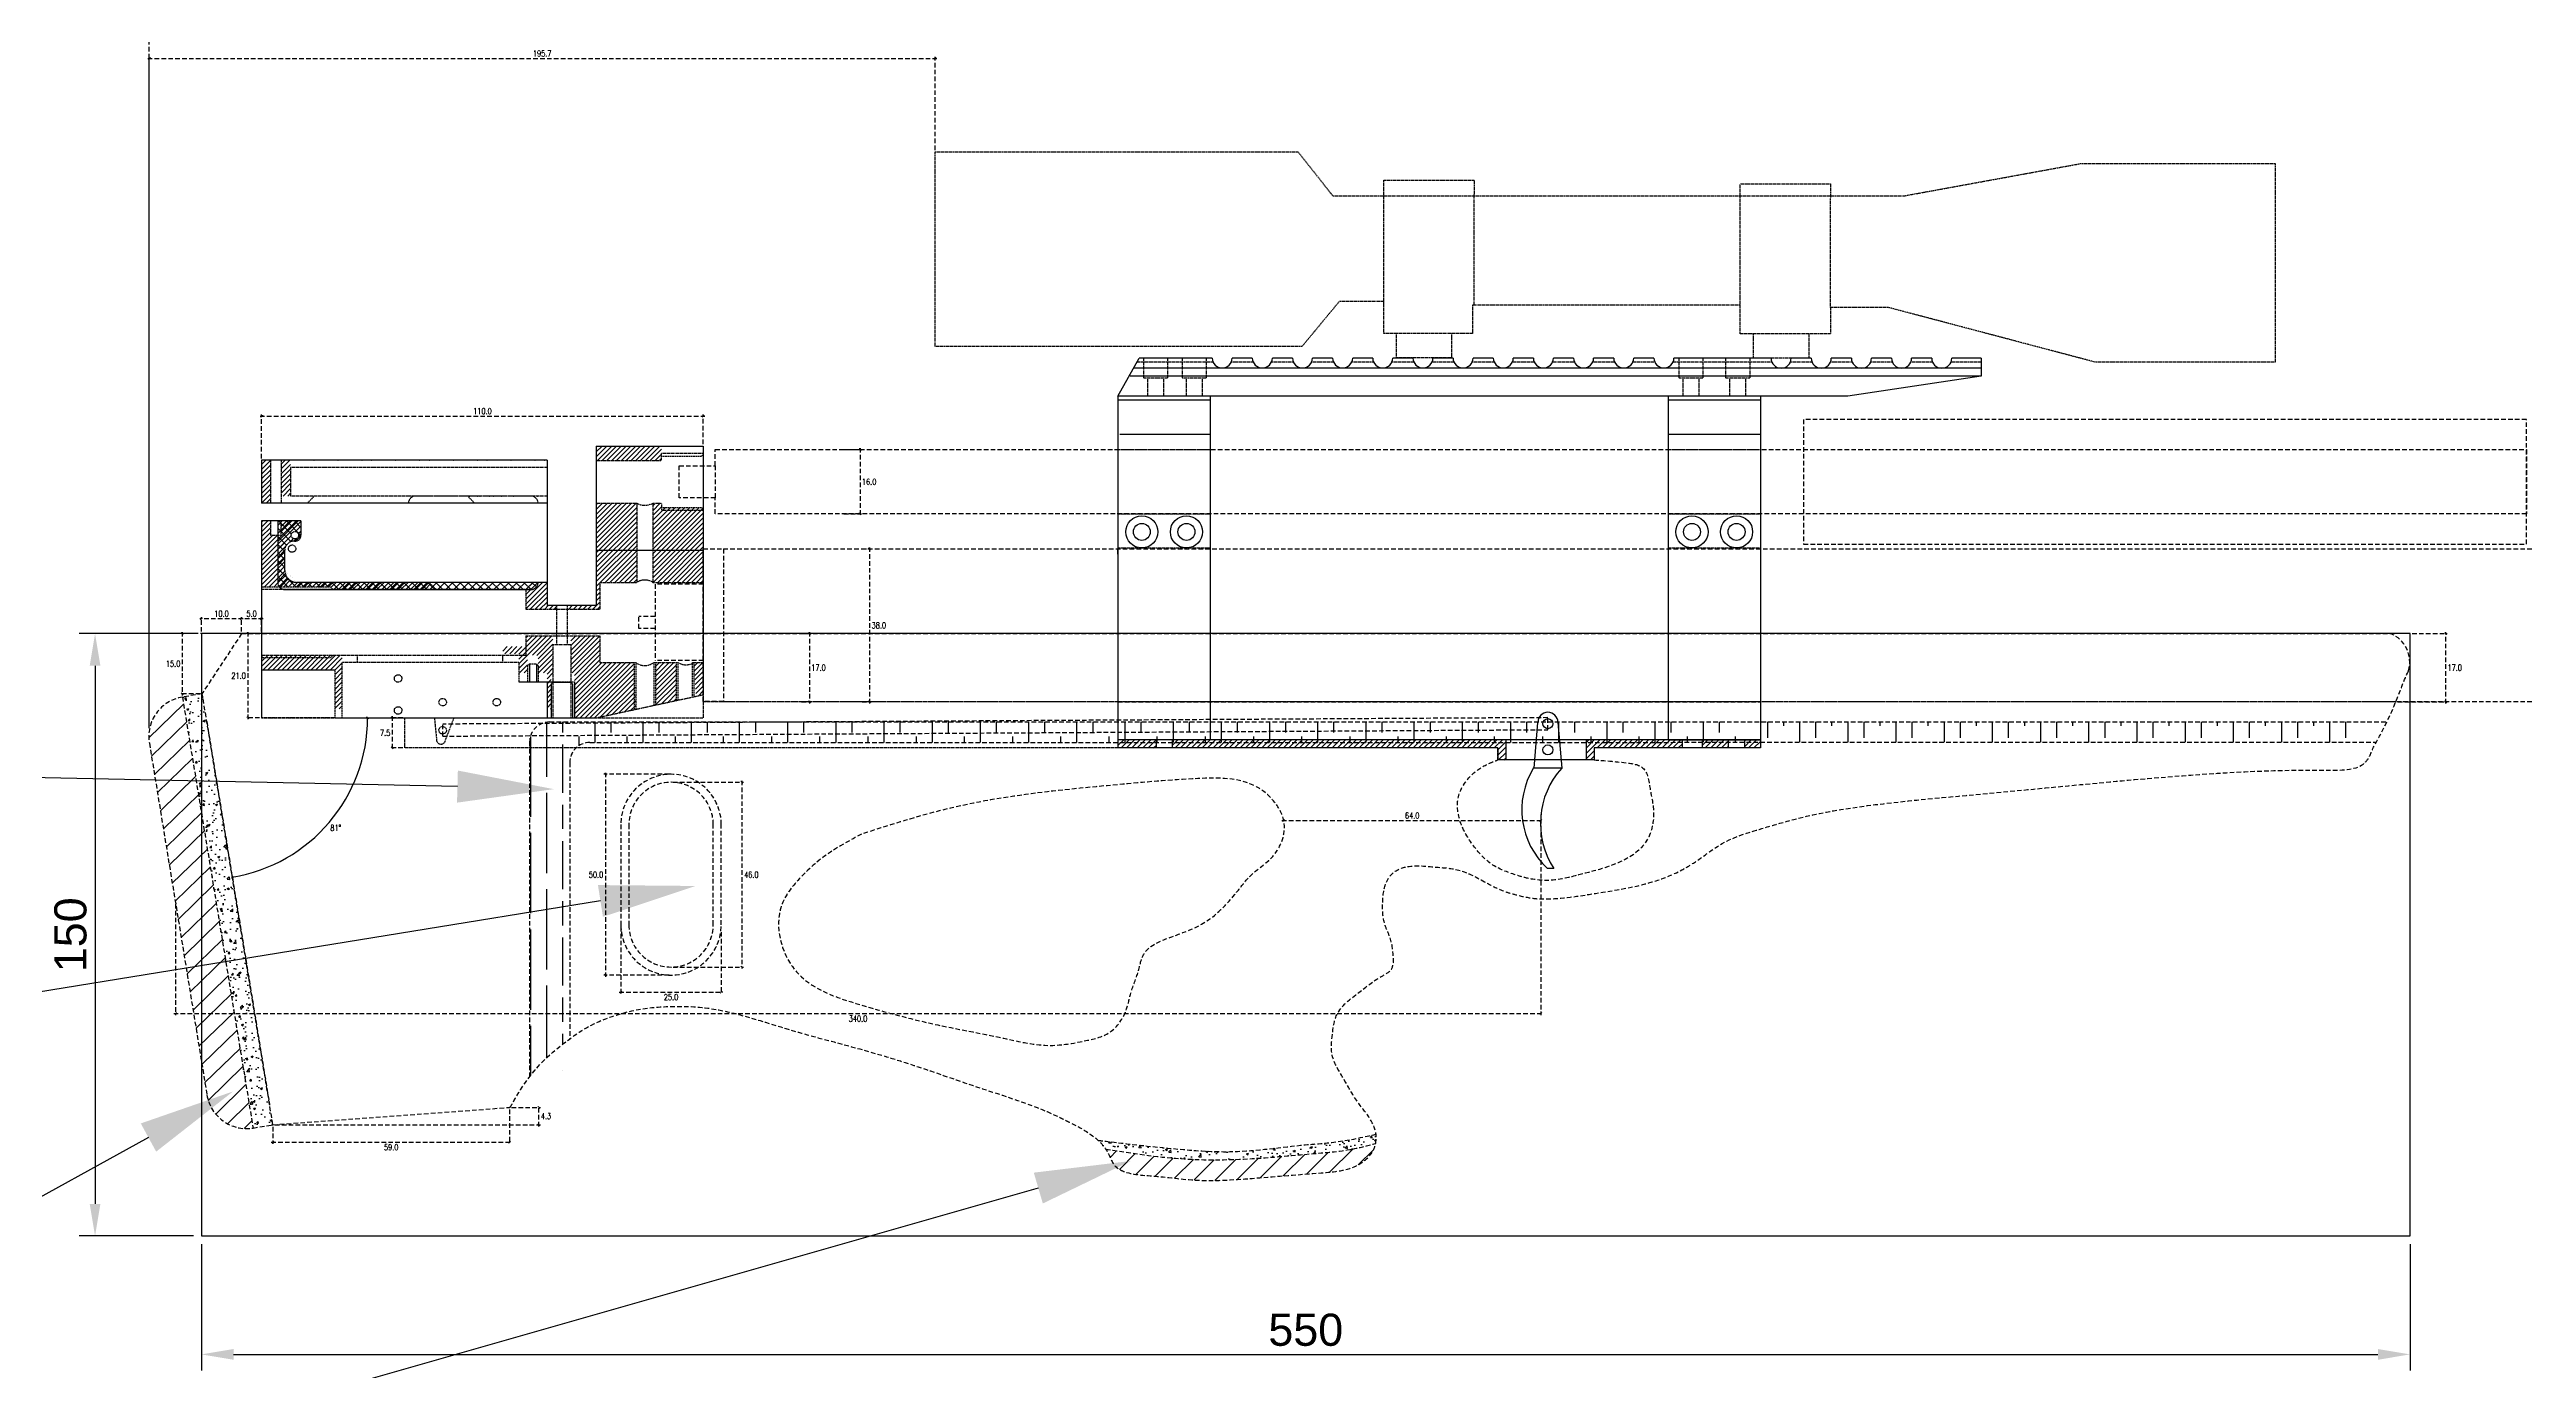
# Model space of a CAD drawing. Header units: millimetres. Extents: x -181533 to 210877, y -131082 to -66261.
# Drawn here: x -181072 to -180455, y -67695 to -67366 of the extents above; entities that cross this region are included whole.
import ezdxf

# ---------------------------------------------------------------- set-up
doc = ezdxf.new("R2010")
doc.units = ezdxf.units.MM
doc.header["$LTSCALE"] = 0.03
doc.header["$MEASUREMENT"] = 0
doc.header["$PDMODE"] = 35
for name, pattern in [('HIDDEN', [0.375, 0.25, -0.125]), ('HIDDEN2', [0.1875, 0.125, -0.0625]), ('x-col-1st-floor$0$HIDDEN', [9.525, 6.35, -3.175])]:
    doc.linetypes.add(name, pattern=pattern)
doc.layers.get('0').update_dxf_attribs({"color": 1})
for name, color, linetype in [('0$COL-HATCH', 251, 'Continuous'), ('A-MK-DET', 9, 'Continuous'), ('S-TEXT-2', 2, 'Continuous'), ('图层2', 108, 'Continuous'), ('标注线', 3, 'Continuous'), ('轮廓线', 3, 'Continuous')]:
    doc.layers.add(name, color=color, linetype=linetype)
doc.styles.add('ROMANS', font='ROMANS.SHX', dxfattribs={"width": 0.8})
doc.styles.get("Standard").update_dxf_attribs({"font": 'arial.ttf'})
doc.dimstyles.get("Standard").update_dxf_attribs({"dimtxt": 1.5, "dimasz": 0.5, "dimexe": 0.4, "dimexo": 0.5, "dimgap": 0.5, "dimtad": 2, "dimtih": 1, "dimtoh": 1, "dimdec": 1, "dimzin": 0, "dimdsep": 46, "dimtxsty": 'ROMANS', "dimblk": 'OBLIQUE', "dimcen": 0, "dimdle": 0.4, "dimclrd": 256, "dimclre": 256, "dimclrt": 3, "dimadec": 0, "dimazin": 0, "dimtfac": 1, "dimtdec": 1, "dimtofl": 0, "dimtmove": 0, "dimatfit": 3, "dimldrblk": 'OBLIQUE', "dimfxl": 1, "dimtolj": 1, "dimtzin": 0, "dimarcsym": 0})
doc.dimstyles.new('大尺寸', dxfattribs={"dimtxt": 8, "dimasz": 8, "dimexe": 4, "dimexo": 2, "dimgap": 2, "dimtad": 1, "dimdsep": 46, "dimtxsty": 'Standard', "dimcen": 8, "dimadec": 0, "dimazin": 0, "dimtfac": 1, "dimtmove": 0, "dimatfit": 3, "dimfxl": 1, "dimarcsym": 0})

msp = doc.modelspace()

# ---------------------------------------------------------------- blocks, each defined once
blk = doc.blocks.new('桥')
at = {"layer": '轮廓线', "linetype": 'ByBlock'}
h = blk.add_hatch(dxfattribs=at)
h.set_pattern_fill('ANSI31', color=254, scale=0.3)
h.set_pattern_definition([(45, (8261.1833, -271.55995), (-0.6735192, 0.6735192), [])])
h.paths.add_polyline_path([(9732.69, -2483.11), (9649.61, -2483.11), (9649.61, -2485.11), (9730.69, -2485.11), (9730.69, -2488.11), (9732.69, -2488.11)])
h.paths.add_polyline_path([(9645.61, -2483.11), (9636.11, -2483.11), (9636.11, -2485.11), (9645.61, -2485.11)])
h.paths.add_polyline_path([(9776.61, -2485.11), (9776.61, -2483.11), (9752.69, -2483.11), (9752.69, -2488.11), (9754.69, -2488.11), (9754.69, -2485.11)])
h.paths.add_polyline_path([(9792.11, -2483.11), (9792.11, -2485.11), (9796.11, -2485.11), (9796.11, -2483.11)])
h.paths.add_polyline_path([(9788.11, -2485.11), (9788.11, -2483.11), (9781.61, -2483.11), (9781.61, -2485.11)])
at = {"color": 254, "linetype": 'x-col-1st-floor$0$HIDDEN', "ltscale": 6}
blk.add_line((9636.11, -2473.61), (9796.11, -2473.61), dxfattribs=at)
at = {"layer": '轮廓线', "color": 254, "linetype": 'ByBlock'}
for p, q in [((9636.11, -2397.55), (9641.43, -2388.05)), ((9771.11, -2392.55), (9639.15, -2392.55)), ((9771.11, -2390.55), (9640.16, -2390.55)), ((9659.57, -2388.05), (9641.43, -2388.05)), ((9669.57, -2388.05), (9664.57, -2388.05)), ((9679.57, -2388.05), (9674.57, -2388.05)), ((9689.57, -2388.05), (9684.57, -2388.05)), ((9699.57, -2388.05), (9694.57, -2388.05)), ((9709.57, -2388.05), (9704.57, -2388.05)), ((9719.57, -2388.05), (9714.57, -2388.05)), ((9729.57, -2388.05), (9724.57, -2388.05)), ((9739.57, -2388.05), (9734.57, -2388.05)), ((9749.57, -2388.05), (9744.57, -2388.05)), ((9759.57, -2388.05), (9754.57, -2388.05)), ((9769.57, -2388.05), (9764.57, -2388.05)), ((9851.11, -2390.55), (9771.11, -2390.55)), ((9851.11, -2392.55), (9771.11, -2392.55)), ((9798.76, -2388.05), (9774.57, -2388.05)), ((9808.76, -2388.05), (9803.76, -2388.05)), ((9818.76, -2388.05), (9813.76, -2388.05)), ((9851.11, -2392.55), (9817.83, -2397.55)), ((9828.76, -2388.05), (9823.76, -2388.05)), ((9838.76, -2388.05), (9833.76, -2388.05)), ((9851.11, -2388.05), (9843.76, -2388.05)), ((9851.11, -2388.05), (9851.11, -2392.55)), ((9636.11, -2397.55), (9636.11, -2481.11)), ((9659.11, -2397.55), (9636.11, -2397.55)), ((9817.83, -2397.55), (9636.11, -2397.55)), ((9659.11, -2398.55), (9636.11, -2398.55)), ((9659.11, -2397.55), (9659.11, -2483.11)), ((9773.11, -2397.55), (9773.11, -2483.11)), ((9796.11, -2397.55), (9773.11, -2397.55)), ((9796.11, -2398.55), (9773.11, -2398.55)), ((9796.11, -2397.55), (9796.11, -2481.11)), ((9659.11, -2407.05), (9636.62, -2407.05)), ((9796.11, -2407.05), (9773.11, -2407.05)), ((9739.73, -2490.11), (9740.68, -2478.74)), ((9745.68, -2478.74), (9746.62, -2490.11)), ((9659.04, -2483.11), (9636.04, -2483.11)), ((9796.04, -2483.11), (9636.04, -2483.11)), ((9636.11, -2481.11), (9636.11, -2485.11)), ((9730.69, -2485.11), (9636.11, -2485.11)), ((9645.61, -2483.11), (9645.61, -2485.11)), ((9649.61, -2483.11), (9649.61, -2485.11)), ((9730.69, -2485.11), (9730.69, -2488.11)), ((9732.69, -2483.11), (9732.69, -2488.11)), ((9752.69, -2483.11), (9752.69, -2488.11)), ((9796.11, -2485.11), (9754.69, -2485.11)), ((9754.69, -2485.11), (9754.69, -2488.11)), ((9773.11, -2483.11), (9796.11, -2483.11)), ((9776.61, -2483.11), (9776.61, -2485.11)), ((9781.61, -2483.11), (9781.61, -2485.11)), ((9788.11, -2483.11), (9788.11, -2485.11)), ((9792.11, -2483.11), (9792.11, -2485.11)), ((9796.11, -2481.11), (9796.11, -2485.11)), ((9754.69, -2488.11), (9730.69, -2488.11)), ((9746.62, -2490.11), (9739.61, -2490.11)), ((9744.68, -2515.11), (9743.05, -2515.11))]:
    blk.add_line(p, q, dxfattribs=at)
at = {"layer": '轮廓线', "color": 254, "linetype": 'HIDDEN', "ltscale": 0.5}
for p, q in [((9659.8, -2389.05), (9640.92, -2389.05)), ((9669.8, -2389.05), (9664.34, -2389.05)), ((9679.8, -2389.05), (9674.34, -2389.05)), ((9689.8, -2389.05), (9684.34, -2389.05)), ((9699.8, -2389.05), (9694.34, -2389.05)), ((9709.8, -2389.05), (9704.34, -2389.05)), ((9719.8, -2389.05), (9714.34, -2389.05)), ((9729.8, -2389.05), (9724.34, -2389.05)), ((9739.8, -2389.05), (9734.34, -2389.05)), ((9749.8, -2389.05), (9744.34, -2389.05)), ((9759.8, -2389.05), (9754.34, -2389.05)), ((9769.8, -2389.05), (9764.34, -2389.05)), ((9798.96, -2389.05), (9774.34, -2389.05)), ((9808.96, -2389.05), (9803.55, -2389.05)), ((9818.96, -2389.05), (9813.55, -2389.05)), ((9828.96, -2389.05), (9823.55, -2389.05)), ((9838.96, -2389.05), (9833.55, -2389.05)), ((9851.11, -2389.05), (9843.55, -2389.05)), ((9659.11, -2410.88), (9636.11, -2410.88)), ((9796.11, -2410.88), (9773.11, -2410.88)), ((9659.11, -2426.88), (9636.11, -2426.88)), ((9796.11, -2426.88), (9773.11, -2426.88)), ((9659.11, -2435.4), (9636.11, -2435.4)), ((9796.11, -2435.4), (9773.11, -2435.4))]:
    blk.add_line(p, q, dxfattribs=at)
at = {"layer": '轮廓线', "color": 254, "linetype": 'HIDDEN', "ltscale": 0.2}
for p, q in [((9642.46, -2388.05), (9642.46, -2393.05)), ((9648.46, -2393.05), (9642.46, -2393.05)), ((9643.46, -2393.05), (9643.46, -2397.55)), ((9647.46, -2393.05), (9647.46, -2397.55)), ((9648.46, -2388.05), (9648.46, -2393.05)), ((9652.08, -2388.05), (9652.08, -2393.05)), ((9658.08, -2393.05), (9652.08, -2393.05)), ((9653.08, -2393.05), (9653.08, -2397.55)), ((9657.08, -2393.05), (9657.08, -2397.55)), ((9658.08, -2388.05), (9658.08, -2393.05)), ((9775.8, -2388.05), (9775.8, -2393.05)), ((9781.8, -2393.05), (9775.8, -2393.05)), ((9776.8, -2393.05), (9776.8, -2397.55)), ((9780.8, -2393.05), (9780.8, -2397.55)), ((9781.8, -2388.05), (9781.8, -2393.05)), ((9787.43, -2388.05), (9787.43, -2393.05)), ((9793.43, -2393.05), (9787.43, -2393.05)), ((9788.43, -2393.05), (9788.43, -2397.55)), ((9792.43, -2393.05), (9792.43, -2397.55)), ((9793.43, -2388.05), (9793.43, -2393.05))]:
    blk.add_line(p, q, dxfattribs=at)
at = {"layer": '轮廓线', "color": 254, "linetype": 'ByBlock'}
for centre, radius in [((9642.06, -2431.32), 4), ((9642.06, -2431.32), 2.1), ((9653.17, -2431.32), 4), ((9653.17, -2431.32), 2.1), ((9779.06, -2431.32), 4), ((9779.06, -2431.32), 2.1), ((9790.17, -2431.32), 4), ((9790.17, -2431.32), 2.1), ((9743.18, -2479.07), 1.25), ((9743.18, -2485.6), 1.25), ((9743.18, -2485.6), 1.25)]:
    blk.add_circle(centre, radius, dxfattribs=at)
for centre, radius, start, end in [((9662.07, -2388), 2.5, 181.10492, 358.89508), ((9672.07, -2388), 2.5, 181.10492, 358.89508), ((9682.07, -2388), 2.5, 181.10492, 358.89508), ((9692.07, -2388), 2.5, 181.10492, 358.89508), ((9702.07, -2388), 2.5, 181.10492, 358.89508), ((9712.07, -2388), 2.5, 181.10492, 358.89508), ((9722.07, -2388), 2.5, 181.10492, 358.89508), ((9732.07, -2388), 2.5, 181.10492, 358.89508), ((9742.07, -2388), 2.5, 181.10492, 358.89508), ((9752.07, -2388), 2.5, 181.10492, 358.89508), ((9762.07, -2388), 2.5, 181.10492, 358.89508), ((9772.07, -2388), 2.5, 181.10492, 358.89508), ((9801.26, -2388.05), 2.5, 180, 0), ((9811.26, -2388.05), 2.5, 180, 0), ((9821.26, -2388.05), 2.5, 180, 0), ((9831.26, -2388.05), 2.5, 180, 360), ((9841.26, -2388.05), 2.5, 180, 0), ((9743.18, -2478.74), 2.5, 0, 180), ((9756.55, -2500.51), 19.88, 148.44554, 227.25158), ((9761.87, -2503.87), 20.54, 137.94616, 213.16568)]:
    blk.add_arc(centre, radius, start, end, dxfattribs=at)
blk = doc.blocks.new('123')
at = {"color": 7, "linetype": 'HIDDEN2', "ltscale": 0.0002}
for p, q in [((-182664.2, -66516.41), (-182686.68, -66516.41)), ((-182686.68, -66516.41), (-182686.68, -66520)), ((-182686.68, -66547.23), (-182686.68, -66520)), ((-182664.2, -66546.64), (-182664.2, -66516.41)), ((-182575.45, -66515.55), (-182597.93, -66515.55)), ((-182597.93, -66515.55), (-182597.93, -66519.14)), ((-182597.93, -66546.37), (-182597.93, -66519.14)), ((-182575.45, -66545.78), (-182575.45, -66515.55))]:
    blk.add_line(p, q, dxfattribs=at)
at = {"layer": 'S-TEXT-2', "color": 7, "linetype": 'HIDDEN2', "ltscale": 0.0002}
blk.add_lwpolyline([(-182575.45, -66553.7), (-182575.45, -66545.78), (-182564.32, -66545.78), (-182555.04, -66556.98), (-182463.7, -66556.98), (-182463.7, -66508.47), (-182554.04, -66508.47), (-182562.73, -66519.41), (-182705.14, -66519.41), (-182748.92, -66511.41), (-182797.39, -66511.41), (-182797.39, -66512.11), (-182797.39, -66560.88), (-182752.73, -66560.88), (-182701.06, -66547.23), (-182686.68, -66547.23), (-182686.68, -66553.76), (-182664.2, -66553.76), (-182664.2, -66546.64), (-182597.53, -66546.64), (-182597.53, -66553.7)], close=True, dxfattribs=at)
for points in [[(-182681.28, -66553.76), (-182681.28, -66559.85), (-182667.52, -66559.85), (-182667.52, -66553.76)], [(-182592.33, -66553.7), (-182592.33, -66559.79), (-182578.57, -66559.79), (-182578.57, -66553.7)]]:
    blk.add_lwpolyline(points, dxfattribs=at)
blk = doc.blocks.new('*D733')
at = {"layer": 'Defpoints', "color": 0, "linetype": 'ByBlock', "transparency": 16777216}
for p in [(-181034.02, -67661.43), (-180484.02, -67661.43), (-180484.02, -67690.91)]:
    blk.add_point(p, dxfattribs=at)
at = {"layer": '标注线', "color": 0, "linetype": 'ByBlock', "lineweight": -2, "transparency": 16777216}
for p, q in [((-181034.02, -67663.43), (-181034.02, -67694.91)), ((-180484.02, -67663.43), (-180484.02, -67694.91)), ((-181026.02, -67690.91), (-180492.02, -67690.91))]:
    blk.add_line(p, q, dxfattribs=at)
at = {"layer": '标注线', "color": 0, "linetype": 'ByBlock', "transparency": 16777216}
for points in [[(-181026.02, -67689.58), (-181026.02, -67692.25), (-181034.02, -67690.91)], [(-180492.02, -67689.58), (-180492.02, -67692.25), (-180484.02, -67690.91)]]:
    blk.add_solid(points, dxfattribs=at)
at = {"layer": '标注线', "color": 0, "linetype": 'ByBlock', "transparency": 16777216, "insert": (-180759.02, -67684.83), "char_height": 8, "attachment_point": 5}
blk.add_mtext('550', dxfattribs=at)
blk = doc.blocks.new('*D734')
at = {"layer": 'Defpoints', "color": 0, "linetype": 'ByBlock', "transparency": 16777216}
for p in [(-181034.02, -67511.43), (-181060.5, -67661.43), (-181034.02, -67661.43)]:
    blk.add_point(p, dxfattribs=at)
at = {"layer": '标注线', "color": 0, "linetype": 'ByBlock', "lineweight": -2, "transparency": 16777216}
for p, q in [((-181036.02, -67511.43), (-181064.5, -67511.43)), ((-181060.5, -67519.43), (-181060.5, -67653.43)), ((-181036.02, -67661.43), (-181064.5, -67661.43))]:
    blk.add_line(p, q, dxfattribs=at)
at = {"layer": '标注线', "color": 0, "linetype": 'ByBlock', "transparency": 16777216}
for points in [[(-181061.84, -67519.43), (-181059.17, -67519.43), (-181060.5, -67511.43)], [(-181061.84, -67653.43), (-181059.17, -67653.43), (-181060.5, -67661.43)]]:
    blk.add_solid(points, dxfattribs=at)
at = {"layer": '标注线', "color": 0, "linetype": 'ByBlock', "transparency": 16777216, "insert": (-181066.59, -67586.43), "char_height": 8, "attachment_point": 5, "rotation": 90}
blk.add_mtext('150', dxfattribs=at)
blk = doc.blocks.new('_Oblique')
at = {"color": 0, "linetype": 'ByBlock', "lineweight": -2}
blk.add_line((-0.5, -0.5), (0.5, 0.5), dxfattribs=at)
blk = doc.blocks.new('*D736')
at = {"layer": 'Defpoints', "color": 0, "linetype": 'x-col-1st-floor$0$HIDDEN', "ltscale": 6, "transparency": 16777216}
for p in [(-181032.69, -67533.27), (-181019.02, -67532.39), (-180909.02, -67532.39), (-181009.08, -67564.84), (-181017.04, -67628.8)]:
    blk.add_point(p, dxfattribs=at)
at = {"layer": 'S-TEXT-2', "lineweight": -2, "ltscale": 6, "transparency": 16777216}
blk.add_arc((-181032.84, -67532.39), 40.21, 279.3059, 0, dxfattribs=at)
at = {"layer": 'S-TEXT-2', "linetype": 'x-col-1st-floor$0$HIDDEN', "lineweight": -2, "ltscale": 6, "transparency": 16777216, "xscale": 0.5, "yscale": 0.5, "zscale": 0.5}
for p, rotation in [((-180992.62, -67532.39), 90.00000000001039), ((-181026.33, -67572.08), 189.3059038969342)]:
    blk.add_blockref('_Oblique', p, dxfattribs=dict(at, rotation=rotation))
at = {"layer": 'S-TEXT-2', "color": 3, "linetype": 'x-col-1st-floor$0$HIDDEN', "ltscale": 6, "transparency": 16777216, "insert": (-181000.58, -67559.79), "char_height": 1.5, "attachment_point": 5, "style": 'ROMANS'}
blk.add_mtext('\\A1;81°', dxfattribs=at)
blk = doc.blocks.new('*D740')
at = {"layer": 'Defpoints', "color": 0, "linetype": 'x-col-1st-floor$0$HIDDEN', "ltscale": 6, "transparency": 16777216}
for p in [(-181024.02, -67507.72), (-181024.02, -67511.43), (-181019.02, -67511.43)]:
    blk.add_point(p, dxfattribs=at)
at = {"layer": 'S-TEXT-2', "linetype": 'x-col-1st-floor$0$HIDDEN', "lineweight": -2, "ltscale": 6, "transparency": 16777216}
for p, q in [((-181024.02, -67510.93), (-181024.02, -67507.32)), ((-181019.02, -67510.93), (-181019.02, -67507.32)), ((-181018.62, -67507.72), (-181024.42, -67507.72))]:
    blk.add_line(p, q, dxfattribs=at)
at = {"layer": 'S-TEXT-2', "linetype": 'x-col-1st-floor$0$HIDDEN', "lineweight": -2, "ltscale": 6, "transparency": 16777216, "xscale": 0.5, "yscale": 0.5, "zscale": 0.5, "rotation": 180}
blk.add_blockref('_Oblique', (-181024.02, -67507.72), dxfattribs=at)
at = {"layer": 'S-TEXT-2', "linetype": 'x-col-1st-floor$0$HIDDEN', "lineweight": -2, "ltscale": 6, "transparency": 16777216, "xscale": 0.5, "yscale": 0.5, "zscale": 0.5}
blk.add_blockref('_Oblique', (-181019.02, -67507.72), dxfattribs=at)
at = {"layer": 'S-TEXT-2', "color": 3, "linetype": 'x-col-1st-floor$0$HIDDEN', "ltscale": 6, "transparency": 16777216, "insert": (-181021.52, -67506.47), "char_height": 1.5, "attachment_point": 5, "style": 'ROMANS'}
blk.add_mtext('\\A1;5.0', dxfattribs=at)
blk = doc.blocks.new('*D741')
at = {"layer": 'Defpoints', "color": 0, "linetype": 'x-col-1st-floor$0$HIDDEN', "ltscale": 6, "transparency": 16777216}
for p in [(-181034.02, -67507.72), (-181034.02, -67511.43), (-181024.02, -67511.43)]:
    blk.add_point(p, dxfattribs=at)
at = {"layer": 'S-TEXT-2', "linetype": 'x-col-1st-floor$0$HIDDEN', "lineweight": -2, "ltscale": 6, "transparency": 16777216}
for p, q in [((-181034.02, -67510.93), (-181034.02, -67507.32)), ((-181024.02, -67510.93), (-181024.02, -67507.32)), ((-181023.62, -67507.72), (-181034.42, -67507.72))]:
    blk.add_line(p, q, dxfattribs=at)
at = {"layer": 'S-TEXT-2', "linetype": 'x-col-1st-floor$0$HIDDEN', "lineweight": -2, "ltscale": 6, "transparency": 16777216, "xscale": 0.5, "yscale": 0.5, "zscale": 0.5, "rotation": 180}
blk.add_blockref('_Oblique', (-181034.02, -67507.72), dxfattribs=at)
at = {"layer": 'S-TEXT-2', "linetype": 'x-col-1st-floor$0$HIDDEN', "lineweight": -2, "ltscale": 6, "transparency": 16777216, "xscale": 0.5, "yscale": 0.5, "zscale": 0.5}
blk.add_blockref('_Oblique', (-181024.02, -67507.72), dxfattribs=at)
at = {"layer": 'S-TEXT-2', "color": 3, "linetype": 'x-col-1st-floor$0$HIDDEN', "ltscale": 6, "transparency": 16777216, "insert": (-181029.02, -67506.47), "char_height": 1.5, "attachment_point": 5, "style": 'ROMANS'}
blk.add_mtext('\\A1;10.0', dxfattribs=at)
blk = doc.blocks.new('*D742')
at = {"layer": 'Defpoints', "color": 0, "linetype": 'x-col-1st-floor$0$HIDDEN', "ltscale": 6, "transparency": 16777216}
for p in [(-180484.02, -67511.43), (-180475.16, -67511.43), (-180487.58, -67528.39)]:
    blk.add_point(p, dxfattribs=at)
at = {"layer": 'S-TEXT-2', "linetype": 'x-col-1st-floor$0$HIDDEN', "lineweight": -2, "ltscale": 6, "transparency": 16777216}
for p, q in [((-180483.52, -67511.43), (-180474.76, -67511.43)), ((-180475.16, -67528.79), (-180475.16, -67511.03)), ((-180487.08, -67528.39), (-180474.76, -67528.39))]:
    blk.add_line(p, q, dxfattribs=at)
at = {"layer": 'S-TEXT-2', "linetype": 'x-col-1st-floor$0$HIDDEN', "lineweight": -2, "ltscale": 6, "transparency": 16777216, "xscale": 0.5, "yscale": 0.5, "zscale": 0.5}
for p, rotation in [((-180475.16, -67511.43), 90), ((-180475.16, -67528.39), 270)]:
    blk.add_blockref('_Oblique', p, dxfattribs=dict(at, rotation=rotation))
at = {"layer": 'S-TEXT-2', "color": 3, "linetype": 'x-col-1st-floor$0$HIDDEN', "ltscale": 6, "transparency": 16777216, "insert": (-180472.92, -67519.91), "char_height": 1.5, "attachment_point": 5, "style": 'ROMANS'}
blk.add_mtext('\\A1;17.0', dxfattribs=at)
blk = doc.blocks.new('*D743')
at = {"layer": 'Defpoints', "color": 0, "linetype": 'x-col-1st-floor$0$HIDDEN', "ltscale": 6, "transparency": 16777216}
for p in [(-180874.55, -67465.62), (-180874.55, -67481.62), (-180870.01, -67481.62)]:
    blk.add_point(p, dxfattribs=at)
at = {"layer": 'S-TEXT-2', "linetype": 'x-col-1st-floor$0$HIDDEN', "lineweight": -2, "ltscale": 6, "transparency": 16777216}
for p, q in [((-180874.05, -67465.62), (-180869.61, -67465.62)), ((-180870.01, -67465.22), (-180870.01, -67482.02)), ((-180874.05, -67481.62), (-180869.61, -67481.62))]:
    blk.add_line(p, q, dxfattribs=at)
at = {"layer": 'S-TEXT-2', "linetype": 'x-col-1st-floor$0$HIDDEN', "lineweight": -2, "ltscale": 6, "transparency": 16777216, "xscale": 0.5, "yscale": 0.5, "zscale": 0.5}
for p, rotation in [((-180870.01, -67465.62), 90), ((-180870.01, -67481.62), 270)]:
    blk.add_blockref('_Oblique', p, dxfattribs=dict(at, rotation=rotation))
at = {"layer": 'S-TEXT-2', "color": 3, "linetype": 'x-col-1st-floor$0$HIDDEN', "ltscale": 6, "transparency": 16777216, "insert": (-180867.76, -67473.62), "char_height": 1.5, "attachment_point": 5, "style": 'ROMANS'}
blk.add_mtext('\\A1;16.0', dxfattribs=at)
blk = doc.blocks.new('*D744')
at = {"layer": 'Defpoints', "color": 0, "linetype": 'x-col-1st-floor$0$HIDDEN', "ltscale": 6, "transparency": 16777216}
for p in [(-180870.01, -67490.35), (-180870.01, -67528.39), (-180867.66, -67528.39)]:
    blk.add_point(p, dxfattribs=at)
at = {"layer": 'S-TEXT-2', "linetype": 'x-col-1st-floor$0$HIDDEN', "lineweight": -2, "ltscale": 6, "transparency": 16777216}
for p, q in [((-180869.51, -67490.35), (-180867.26, -67490.35)), ((-180867.66, -67489.95), (-180867.66, -67528.79)), ((-180869.51, -67528.39), (-180867.26, -67528.39))]:
    blk.add_line(p, q, dxfattribs=at)
at = {"layer": 'S-TEXT-2', "linetype": 'x-col-1st-floor$0$HIDDEN', "lineweight": -2, "ltscale": 6, "transparency": 16777216, "xscale": 0.5, "yscale": 0.5, "zscale": 0.5}
for p, rotation in [((-180867.66, -67490.35), 90), ((-180867.66, -67528.39), 270)]:
    blk.add_blockref('_Oblique', p, dxfattribs=dict(at, rotation=rotation))
at = {"layer": 'S-TEXT-2', "color": 3, "linetype": 'x-col-1st-floor$0$HIDDEN', "ltscale": 6, "transparency": 16777216, "insert": (-180865.33, -67509.37), "char_height": 1.5, "attachment_point": 5, "style": 'ROMANS'}
blk.add_mtext('\\A1;38.0', dxfattribs=at)
blk = doc.blocks.new('*D745')
at = {"layer": 'Defpoints', "color": 0, "linetype": 'x-col-1st-floor$0$HIDDEN', "ltscale": 6, "transparency": 16777216}
for p in [(-180917.07, -67548.46), (-180917.07, -67594.46), (-180899.42, -67594.46)]:
    blk.add_point(p, dxfattribs=at)
at = {"layer": 'S-TEXT-2', "linetype": 'x-col-1st-floor$0$HIDDEN', "lineweight": -2, "ltscale": 6, "transparency": 16777216}
for p, q in [((-180916.57, -67548.46), (-180899.02, -67548.46)), ((-180899.42, -67548.06), (-180899.42, -67594.86)), ((-180916.57, -67594.46), (-180899.02, -67594.46))]:
    blk.add_line(p, q, dxfattribs=at)
at = {"layer": 'S-TEXT-2', "linetype": 'x-col-1st-floor$0$HIDDEN', "lineweight": -2, "ltscale": 6, "transparency": 16777216, "xscale": 0.5, "yscale": 0.5, "zscale": 0.5}
for p, rotation in [((-180899.42, -67548.46), 90), ((-180899.42, -67594.46), 270)]:
    blk.add_blockref('_Oblique', p, dxfattribs=dict(at, rotation=rotation))
at = {"layer": 'S-TEXT-2', "color": 3, "linetype": 'x-col-1st-floor$0$HIDDEN', "ltscale": 6, "transparency": 16777216, "insert": (-180897.09, -67571.46), "char_height": 1.5, "attachment_point": 5, "style": 'ROMANS'}
blk.add_mtext('\\A1;46.0', dxfattribs=at)
blk = doc.blocks.new('*D746')
at = {"layer": 'Defpoints', "color": 0, "linetype": 'x-col-1st-floor$0$HIDDEN', "ltscale": 6, "transparency": 16777216}
for p in [(-180917.07, -67546.46), (-180933.42, -67596.46), (-180917.07, -67596.46)]:
    blk.add_point(p, dxfattribs=at)
at = {"layer": 'S-TEXT-2', "linetype": 'x-col-1st-floor$0$HIDDEN', "lineweight": -2, "ltscale": 6, "transparency": 16777216}
for p, q in [((-180917.57, -67546.46), (-180933.82, -67546.46)), ((-180933.42, -67546.06), (-180933.42, -67596.86)), ((-180917.57, -67596.46), (-180933.82, -67596.46))]:
    blk.add_line(p, q, dxfattribs=at)
at = {"layer": 'S-TEXT-2', "linetype": 'x-col-1st-floor$0$HIDDEN', "lineweight": -2, "ltscale": 6, "transparency": 16777216, "xscale": 0.5, "yscale": 0.5, "zscale": 0.5}
for p, rotation in [((-180933.42, -67546.46), 90), ((-180933.42, -67596.46), 270)]:
    blk.add_blockref('_Oblique', p, dxfattribs=dict(at, rotation=rotation))
at = {"layer": 'S-TEXT-2', "color": 3, "linetype": 'x-col-1st-floor$0$HIDDEN', "ltscale": 6, "transparency": 16777216, "insert": (-180935.75, -67571.46), "char_height": 1.5, "attachment_point": 5, "style": 'ROMANS'}
blk.add_mtext('\\A1;50.0', dxfattribs=at)
blk = doc.blocks.new('*D747')
at = {"layer": 'Defpoints', "color": 0, "linetype": 'x-col-1st-floor$0$HIDDEN', "ltscale": 6, "transparency": 16777216}
for p in [(-180909.05, -67457.27), (-181019.02, -67468.28), (-180909.05, -67464.74)]:
    blk.add_point(p, dxfattribs=at)
at = {"layer": 'S-TEXT-2', "linetype": 'x-col-1st-floor$0$HIDDEN', "lineweight": -2, "ltscale": 6, "transparency": 16777216}
for p, q in [((-181019.42, -67457.27), (-180908.65, -67457.27)), ((-181019.02, -67467.78), (-181019.02, -67456.87)), ((-180909.05, -67464.24), (-180909.05, -67456.87))]:
    blk.add_line(p, q, dxfattribs=at)
at = {"layer": 'S-TEXT-2', "linetype": 'x-col-1st-floor$0$HIDDEN', "lineweight": -2, "ltscale": 6, "transparency": 16777216, "xscale": 0.5, "yscale": 0.5, "zscale": 0.5, "rotation": 180}
blk.add_blockref('_Oblique', (-181019.02, -67457.27), dxfattribs=at)
at = {"layer": 'S-TEXT-2', "linetype": 'x-col-1st-floor$0$HIDDEN', "lineweight": -2, "ltscale": 6, "transparency": 16777216, "xscale": 0.5, "yscale": 0.5, "zscale": 0.5}
blk.add_blockref('_Oblique', (-180909.05, -67457.27), dxfattribs=at)
at = {"layer": 'S-TEXT-2', "color": 3, "linetype": 'x-col-1st-floor$0$HIDDEN', "ltscale": 6, "transparency": 16777216, "insert": (-180964.04, -67456.02), "char_height": 1.5, "attachment_point": 5, "style": 'ROMANS'}
blk.add_mtext('\\A1;110.0', dxfattribs=at)
blk = doc.blocks.new('*D750')
at = {"layer": 'Defpoints', "color": 0, "linetype": 'x-col-1st-floor$0$HIDDEN', "ltscale": 6, "transparency": 16777216}
for p in [(-180929.57, -67583.96), (-180904.57, -67585.24), (-180904.57, -67600.69)]:
    blk.add_point(p, dxfattribs=at)
at = {"layer": 'S-TEXT-2', "linetype": 'x-col-1st-floor$0$HIDDEN', "lineweight": -2, "ltscale": 6, "transparency": 16777216}
for p, q in [((-180929.57, -67584.46), (-180929.57, -67601.09)), ((-180904.57, -67585.74), (-180904.57, -67601.09)), ((-180929.97, -67600.69), (-180904.17, -67600.69))]:
    blk.add_line(p, q, dxfattribs=at)
at = {"layer": 'S-TEXT-2', "linetype": 'x-col-1st-floor$0$HIDDEN', "lineweight": -2, "ltscale": 6, "transparency": 16777216, "xscale": 0.5, "yscale": 0.5, "zscale": 0.5, "rotation": 180}
blk.add_blockref('_Oblique', (-180929.57, -67600.69), dxfattribs=at)
at = {"layer": 'S-TEXT-2', "linetype": 'x-col-1st-floor$0$HIDDEN', "lineweight": -2, "ltscale": 6, "transparency": 16777216, "xscale": 0.5, "yscale": 0.5, "zscale": 0.5}
blk.add_blockref('_Oblique', (-180904.57, -67600.69), dxfattribs=at)
at = {"layer": 'S-TEXT-2', "color": 3, "linetype": 'x-col-1st-floor$0$HIDDEN', "ltscale": 6, "transparency": 16777216, "insert": (-180917.07, -67601.94), "char_height": 1.5, "attachment_point": 5, "style": 'ROMANS'}
blk.add_mtext('\\A1;25.0', dxfattribs=at)
blk = doc.blocks.new('*D751')
at = {"layer": 'Defpoints', "color": 0, "linetype": 'x-col-1st-floor$0$HIDDEN', "ltscale": 6, "transparency": 16777216}
for p in [(-180700.52, -67557.06), (-181040.51, -67578.24), (-180700.52, -67606.06)]:
    blk.add_point(p, dxfattribs=at)
at = {"layer": 'S-TEXT-2', "linetype": 'x-col-1st-floor$0$HIDDEN', "lineweight": -2, "ltscale": 6, "transparency": 16777216}
for p, q in [((-180700.52, -67557.56), (-180700.52, -67606.46)), ((-181040.51, -67578.74), (-181040.51, -67606.46)), ((-181040.91, -67606.06), (-180700.12, -67606.06))]:
    blk.add_line(p, q, dxfattribs=at)
at = {"layer": 'S-TEXT-2', "linetype": 'x-col-1st-floor$0$HIDDEN', "lineweight": -2, "ltscale": 6, "transparency": 16777216, "xscale": 0.5, "yscale": 0.5, "zscale": 0.5, "rotation": 180}
blk.add_blockref('_Oblique', (-181040.51, -67606.06), dxfattribs=at)
at = {"layer": 'S-TEXT-2', "linetype": 'x-col-1st-floor$0$HIDDEN', "lineweight": -2, "ltscale": 6, "transparency": 16777216, "xscale": 0.5, "yscale": 0.5, "zscale": 0.5}
blk.add_blockref('_Oblique', (-180700.52, -67606.06), dxfattribs=at)
at = {"layer": 'S-TEXT-2', "color": 3, "linetype": 'x-col-1st-floor$0$HIDDEN', "ltscale": 6, "transparency": 16777216, "insert": (-180870.52, -67607.31), "char_height": 1.5, "attachment_point": 5, "style": 'ROMANS'}
blk.add_mtext('\\A1;340.0', dxfattribs=at)
blk = doc.blocks.new('*D752')
at = {"layer": 'Defpoints', "color": 0, "linetype": 'x-col-1st-floor$0$HIDDEN', "ltscale": 6, "transparency": 16777216}
for p in [(-180851.33, -67368.22), (-180851.33, -67391.51), (-181046.99, -67535.47)]:
    blk.add_point(p, dxfattribs=at)
at = {"layer": 'S-TEXT-2', "linetype": 'x-col-1st-floor$0$HIDDEN', "lineweight": -2, "ltscale": 6, "transparency": 16777216}
for p, q in [((-181047.39, -67368.22), (-180850.93, -67368.22)), ((-181046.99, -67534.97), (-181046.99, -67367.82)), ((-180851.33, -67391.01), (-180851.33, -67367.82))]:
    blk.add_line(p, q, dxfattribs=at)
at = {"layer": 'S-TEXT-2', "linetype": 'x-col-1st-floor$0$HIDDEN', "lineweight": -2, "ltscale": 6, "transparency": 16777216, "xscale": 0.5, "yscale": 0.5, "zscale": 0.5, "rotation": 180}
blk.add_blockref('_Oblique', (-181046.99, -67368.22), dxfattribs=at)
at = {"layer": 'S-TEXT-2', "linetype": 'x-col-1st-floor$0$HIDDEN', "lineweight": -2, "ltscale": 6, "transparency": 16777216, "xscale": 0.5, "yscale": 0.5, "zscale": 0.5}
blk.add_blockref('_Oblique', (-180851.33, -67368.22), dxfattribs=at)
at = {"layer": 'S-TEXT-2', "color": 3, "linetype": 'x-col-1st-floor$0$HIDDEN', "ltscale": 6, "transparency": 16777216, "insert": (-180949.16, -67366.97), "char_height": 1.5, "attachment_point": 5, "style": 'ROMANS'}
blk.add_mtext('\\A1;195.7', dxfattribs=at)
blk = doc.blocks.new('*D753')
at = {"layer": 'Defpoints', "color": 0, "linetype": 'x-col-1st-floor$0$HIDDEN', "ltscale": 6, "transparency": 16777216}
for p in [(-181019.02, -67511.43), (-181022.43, -67532.39), (-181019.02, -67532.39)]:
    blk.add_point(p, dxfattribs=at)
at = {"layer": 'S-TEXT-2', "linetype": 'x-col-1st-floor$0$HIDDEN', "lineweight": -2, "ltscale": 6, "transparency": 16777216}
for p, q in [((-181019.52, -67511.43), (-181022.83, -67511.43)), ((-181022.43, -67511.03), (-181022.43, -67532.79)), ((-181019.52, -67532.39), (-181022.83, -67532.39))]:
    blk.add_line(p, q, dxfattribs=at)
at = {"layer": 'S-TEXT-2', "linetype": 'x-col-1st-floor$0$HIDDEN', "lineweight": -2, "ltscale": 6, "transparency": 16777216, "xscale": 0.5, "yscale": 0.5, "zscale": 0.5}
for p, rotation in [((-181022.43, -67511.43), 90), ((-181022.43, -67532.39), 270)]:
    blk.add_blockref('_Oblique', p, dxfattribs=dict(at, rotation=rotation))
at = {"layer": 'S-TEXT-2', "color": 3, "linetype": 'x-col-1st-floor$0$HIDDEN', "ltscale": 6, "transparency": 16777216, "insert": (-181024.76, -67521.91), "char_height": 1.5, "attachment_point": 5, "style": 'ROMANS'}
blk.add_mtext('\\A1;21.0', dxfattribs=at)
blk = doc.blocks.new('*D754')
at = {"layer": 'Defpoints', "color": 0, "linetype": 'x-col-1st-floor$0$HIDDEN', "ltscale": 6, "transparency": 16777216}
for p in [(-180885.09, -67511.43), (-180885.09, -67528.39), (-180882.59, -67528.39)]:
    blk.add_point(p, dxfattribs=at)
at = {"layer": 'S-TEXT-2', "linetype": 'x-col-1st-floor$0$HIDDEN', "lineweight": -2, "ltscale": 6, "transparency": 16777216}
for p, q in [((-180884.59, -67511.43), (-180882.19, -67511.43)), ((-180882.59, -67511.03), (-180882.59, -67528.79)), ((-180884.59, -67528.39), (-180882.19, -67528.39))]:
    blk.add_line(p, q, dxfattribs=at)
at = {"layer": 'S-TEXT-2', "linetype": 'x-col-1st-floor$0$HIDDEN', "lineweight": -2, "ltscale": 6, "transparency": 16777216, "xscale": 0.5, "yscale": 0.5, "zscale": 0.5}
for p, rotation in [((-180882.59, -67511.43), 90), ((-180882.59, -67528.39), 270)]:
    blk.add_blockref('_Oblique', p, dxfattribs=dict(at, rotation=rotation))
at = {"layer": 'S-TEXT-2', "color": 3, "linetype": 'x-col-1st-floor$0$HIDDEN', "ltscale": 6, "transparency": 16777216, "insert": (-180880.35, -67519.91), "char_height": 1.5, "attachment_point": 5, "style": 'ROMANS'}
blk.add_mtext('\\A1;17.0', dxfattribs=at)
blk = doc.blocks.new('*D755')
at = {"layer": 'Defpoints', "color": 0, "linetype": 'x-col-1st-floor$0$HIDDEN', "ltscale": 6, "transparency": 16777216}
for p in [(-180983.35, -67532.39), (-180986.51, -67539.9), (-180983.35, -67539.9)]:
    blk.add_point(p, dxfattribs=at)
at = {"layer": 'S-TEXT-2', "linetype": 'x-col-1st-floor$0$HIDDEN', "lineweight": -2, "ltscale": 6, "transparency": 16777216}
for p, q in [((-180986.51, -67531.99), (-180986.51, -67540.3)), ((-180983.85, -67532.39), (-180986.91, -67532.39)), ((-180983.85, -67539.9), (-180986.91, -67539.9))]:
    blk.add_line(p, q, dxfattribs=at)
at = {"layer": 'S-TEXT-2', "linetype": 'x-col-1st-floor$0$HIDDEN', "lineweight": -2, "ltscale": 6, "transparency": 16777216, "xscale": 0.5, "yscale": 0.5, "zscale": 0.5}
for p, rotation in [((-180986.51, -67532.39), 90), ((-180986.51, -67539.9), 270)]:
    blk.add_blockref('_Oblique', p, dxfattribs=dict(at, rotation=rotation))
at = {"layer": 'S-TEXT-2', "color": 3, "linetype": 'x-col-1st-floor$0$HIDDEN', "ltscale": 6, "transparency": 16777216, "insert": (-180988.27, -67536.15), "char_height": 1.5, "attachment_point": 5, "style": 'ROMANS'}
blk.add_mtext('\\A1;7.5', dxfattribs=at)
blk = doc.blocks.new('*D756')
at = {"layer": 'Defpoints', "color": 0, "linetype": 'x-col-1st-floor$0$HIDDEN', "ltscale": 6, "transparency": 16777216}
for p in [(-180700.52, -67555.98), (-180764.54, -67558.39), (-180700.52, -67557.99)]:
    blk.add_point(p, dxfattribs=at)
at = {"layer": 'S-TEXT-2', "linetype": 'x-col-1st-floor$0$HIDDEN', "lineweight": -2, "ltscale": 6, "transparency": 16777216}
for p, q in [((-180700.52, -67556.48), (-180700.52, -67558.39)), ((-180764.94, -67557.99), (-180700.12, -67557.99)), ((-180764.54, -67557.89), (-180764.54, -67557.59))]:
    blk.add_line(p, q, dxfattribs=at)
at = {"layer": 'S-TEXT-2', "linetype": 'x-col-1st-floor$0$HIDDEN', "lineweight": -2, "ltscale": 6, "transparency": 16777216, "xscale": 0.5, "yscale": 0.5, "zscale": 0.5, "rotation": 180}
blk.add_blockref('_Oblique', (-180764.54, -67557.99), dxfattribs=at)
at = {"layer": 'S-TEXT-2', "linetype": 'x-col-1st-floor$0$HIDDEN', "lineweight": -2, "ltscale": 6, "transparency": 16777216, "xscale": 0.5, "yscale": 0.5, "zscale": 0.5}
blk.add_blockref('_Oblique', (-180700.52, -67557.99), dxfattribs=at)
at = {"layer": 'S-TEXT-2', "color": 3, "linetype": 'x-col-1st-floor$0$HIDDEN', "ltscale": 6, "transparency": 16777216, "insert": (-180732.53, -67556.74), "char_height": 1.5, "attachment_point": 5, "style": 'ROMANS'}
blk.add_mtext('\\A1;64.0', dxfattribs=at)
blk = doc.blocks.new('*D858')
at = {"layer": 'Defpoints', "color": 0, "linetype": 'x-col-1st-floor$0$HIDDEN', "ltscale": 6, "transparency": 16777216}
for p in [(-181024.02, -67511.43), (-181038.83, -67526.41), (-181033.8, -67526.41)]:
    blk.add_point(p, dxfattribs=at)
at = {"layer": 'S-TEXT-2', "linetype": 'x-col-1st-floor$0$HIDDEN', "lineweight": -2, "ltscale": 6, "transparency": 16777216}
for p, q in [((-181024.52, -67511.43), (-181039.23, -67511.43)), ((-181038.83, -67511.03), (-181038.83, -67526.81)), ((-181034.3, -67526.41), (-181039.23, -67526.41))]:
    blk.add_line(p, q, dxfattribs=at)
at = {"layer": 'S-TEXT-2', "linetype": 'x-col-1st-floor$0$HIDDEN', "lineweight": -2, "ltscale": 6, "transparency": 16777216, "xscale": 0.5, "yscale": 0.5, "zscale": 0.5}
for p, rotation in [((-181038.83, -67511.43), 90), ((-181038.83, -67526.41), 270)]:
    blk.add_blockref('_Oblique', p, dxfattribs=dict(at, rotation=rotation))
at = {"layer": 'S-TEXT-2', "color": 3, "linetype": 'x-col-1st-floor$0$HIDDEN', "ltscale": 6, "transparency": 16777216, "insert": (-181041.07, -67518.92), "char_height": 1.5, "attachment_point": 5, "style": 'ROMANS'}
blk.add_mtext('\\A1;15.0', dxfattribs=at)
blk = doc.blocks.new('*D859')
at = {"layer": 'Defpoints', "color": 0, "linetype": 'x-col-1st-floor$0$HIDDEN', "ltscale": 6, "transparency": 16777216}
for p in [(-180957.27, -67629.41), (-181016.22, -67633.73), (-180957.27, -67638.08)]:
    blk.add_point(p, dxfattribs=at)
at = {"layer": 'S-TEXT-2', "linetype": 'x-col-1st-floor$0$HIDDEN', "lineweight": -2, "ltscale": 6, "transparency": 16777216}
for p, q in [((-180957.27, -67629.91), (-180957.27, -67638.48)), ((-181016.22, -67634.23), (-181016.22, -67638.48)), ((-181016.62, -67638.08), (-180956.87, -67638.08))]:
    blk.add_line(p, q, dxfattribs=at)
at = {"layer": 'S-TEXT-2', "linetype": 'x-col-1st-floor$0$HIDDEN', "lineweight": -2, "ltscale": 6, "transparency": 16777216, "xscale": 0.5, "yscale": 0.5, "zscale": 0.5, "rotation": 180}
blk.add_blockref('_Oblique', (-181016.22, -67638.08), dxfattribs=at)
at = {"layer": 'S-TEXT-2', "linetype": 'x-col-1st-floor$0$HIDDEN', "lineweight": -2, "ltscale": 6, "transparency": 16777216, "xscale": 0.5, "yscale": 0.5, "zscale": 0.5}
blk.add_blockref('_Oblique', (-180957.27, -67638.08), dxfattribs=at)
at = {"layer": 'S-TEXT-2', "color": 3, "linetype": 'x-col-1st-floor$0$HIDDEN', "ltscale": 6, "transparency": 16777216, "insert": (-180986.75, -67639.33), "char_height": 1.5, "attachment_point": 5, "style": 'ROMANS'}
blk.add_mtext('\\A1;59.0', dxfattribs=at)
blk = doc.blocks.new('*D860')
at = {"layer": 'Defpoints', "color": 0, "linetype": 'x-col-1st-floor$0$HIDDEN', "ltscale": 6, "transparency": 16777216}
for p in [(-180957.27, -67629.41), (-180949.98, -67629.41), (-181016.22, -67633.73)]:
    blk.add_point(p, dxfattribs=at)
at = {"layer": 'S-TEXT-2', "linetype": 'x-col-1st-floor$0$HIDDEN', "lineweight": -2, "ltscale": 6, "transparency": 16777216}
for p, q in [((-180956.77, -67629.41), (-180949.58, -67629.41)), ((-180949.98, -67634.13), (-180949.98, -67629.01)), ((-181015.72, -67633.73), (-180949.58, -67633.73))]:
    blk.add_line(p, q, dxfattribs=at)
at = {"layer": 'S-TEXT-2', "linetype": 'x-col-1st-floor$0$HIDDEN', "lineweight": -2, "ltscale": 6, "transparency": 16777216, "xscale": 0.5, "yscale": 0.5, "zscale": 0.5}
for p, rotation in [((-180949.98, -67629.41), 90), ((-180949.98, -67633.73), 270)]:
    blk.add_blockref('_Oblique', p, dxfattribs=dict(at, rotation=rotation))
at = {"layer": 'S-TEXT-2', "color": 3, "linetype": 'x-col-1st-floor$0$HIDDEN', "ltscale": 6, "transparency": 16777216, "insert": (-180948.22, -67631.57), "char_height": 1.5, "attachment_point": 5, "style": 'ROMANS'}
blk.add_mtext('\\A1;4.3', dxfattribs=at)
blk = doc.blocks.new('座子')
at = {"layer": 'A-MK-DET', "linetype": 'ByBlock'}
h = blk.add_hatch(dxfattribs=at)
h.set_pattern_fill('ANSI31', color=254, scale=0.266499)
h.set_pattern_definition([(45, (-181600.7361, -67370.1735), (-0.5983065, 0.5983065), [])])
h.paths.add_polyline_path([(-180198.88, -67856.34), (-180265.06, -67856.34), (-180265.06, -67859.89), (-180262.73, -67859.89), (-180262.73, -67856.32), (-180198.88, -67856.32)])
h.paths.add_polyline_path([(-180256.82, -67865.25), (-180262.73, -67865.25), (-180262.73, -67859.89), (-180265.06, -67859.89), (-180265.06, -67865.23), (-180258.59, -67865.23)])
h.paths.add_polyline_path([(-180267.72, -67859.89), (-180269.94, -67859.89), (-180269.94, -67867.03), (-180267.72, -67867.03)])
h.paths.add_polyline_path([(-180267.72, -67856.34), (-180269.94, -67856.34), (-180269.94, -67859.89), (-180267.72, -67859.89)])
edge = h.paths.add_edge_path()
edge.add_line((-180198.88, -67865.25), (-180202.88, -67865.25))
edge.add_arc((-180202.44, -67830.76), 34.49, 269.27683, 272.22864)
edge.add_line((-180201.1, -67865.23), (-180198.88, -67865.23))
edge.add_line((-180198.88, -67865.23), (-180198.88, -67865.25))
edge = h.paths.add_edge_path()
edge.add_line((-180202.88, -67865.25), (-180218.65, -67865.25))
edge.add_line((-180218.65, -67865.25), (-180216.87, -67865.23))
edge.add_line((-180216.87, -67865.23), (-180201.1, -67865.23))
edge.add_arc((-180202.44, -67830.76), 34.49, 269.27683, 272.22864, ccw=False)
edge = h.paths.add_edge_path()
edge.add_line((-180260.16, -67875), (-180260.16, -67871.45))
edge.add_line((-180260.16, -67871.45), (-180265.06, -67871.45))
edge.add_line((-180265.06, -67871.45), (-180265.06, -67874.97))
edge.add_line((-180265.06, -67874.97), (-180265.95, -67874.97))
edge.add_line((-180265.95, -67874.97), (-180265.95, -67886.74))
edge.add_arc((-180264.17, -67886.74), 1.78, 180, 220.5416)
edge.add_line((-180265.52, -67887.89), (-180252.8, -67887.89))
edge.add_line((-180252.8, -67887.89), (-180252.18, -67888.51))
edge.add_line((-180252.18, -67888.51), (-180226.5, -67888.51))
edge.add_line((-180226.5, -67888.51), (-180228.28, -67886.74))
edge.add_line((-180228.28, -67886.74), (-180261.18, -67886.74))
edge.add_arc((-180261.18, -67883.74), 2.99, 180, 270, ccw=False)
edge.add_line((-180264.17, -67883.74), (-180264.17, -67878.73))
edge.add_arc((-180261.93, -67878.73), 2.24, 85.17826, 180, ccw=False)
edge.add_arc((-180261.65, -67875), 1.5, 266.72853, 360)
edge = h.paths.add_edge_path(flags=16)
edge.add_arc((-180261.65, -67875), 0.919, 0, 360)
edge = h.paths.add_edge_path(flags=17)
edge.add_line((-180201.1, -67886.74), (-180202.38, -67886.74))
edge.add_line((-180202.38, -67886.74), (-180204.15, -67888.51))
edge.add_line((-180204.15, -67888.51), (-180202.88, -67888.51))
edge.add_arc((-180202.88, -67886.74), 1.78, 270, 360)
edge = h.paths.add_edge_path()
edge.add_line((-180198.88, -67886.74), (-180201.1, -67886.74))
edge.add_arc((-180202.88, -67886.74), 1.78, -90, 0, ccw=False)
edge.add_line((-180202.88, -67888.51), (-180204.15, -67888.51))
edge.add_line((-180204.15, -67888.51), (-180204.15, -67893.4))
edge.add_line((-180204.15, -67893.4), (-180196.51, -67893.4))
edge.add_line((-180196.51, -67893.4), (-180196.51, -67892.52))
edge.add_line((-180196.51, -67892.52), (-180198.88, -67892.52))
edge.add_line((-180198.88, -67892.52), (-180198.88, -67886.74))
h.paths.add_polyline_path([(-180197.39, -67900.07), (-180196.51, -67900.07), (-180196.51, -67900.04), (-180204.15, -67900.04), (-180204.15, -67902.73), (-180209.88, -67902.73), (-180209.88, -67904.5), (-180205.88, -67904.5), (-180205.88, -67909.28), (-180203.71, -67909.28), (-180203.71, -67905.28), (-180203.27, -67904.84), (-180201.49, -67904.84), (-180201.05, -67905.28), (-180201.05, -67909.28), (-180197.39, -67909.28)])
h.paths.add_polyline_path([(-180246.13, -67904.93), (-180252.18, -67904.93), (-180252.8, -67904.93), (-180269.94, -67904.93), (-180269.94, -67908.49), (-180251.65, -67908.49), (-180251.65, -67918.26), (-180249.87, -67918.26), (-180249.87, -67904.93)])
h.paths.add_polyline_path([(-180197.84, -67909.82), (-180197.39, -67909.38), (-180197.39, -67909.28), (-180198.88, -67909.28), (-180198.88, -67918.26), (-180197.84, -67918.26)])
h.paths.add_polyline_path([(-180185.73, -67906.7), (-180185.73, -67900.04), (-180193.84, -67900.04), (-180193.84, -67900.07), (-180192.95, -67900.07), (-180192.95, -67909.28), (-180192.05, -67909.28), (-180192.05, -67920.46), (-180186.62, -67920.46), (-180176.76, -67918.33), (-180177.2, -67906.7)])
h.paths.add_polyline_path([(-180159.97, -67878.74), (-180172.54, -67878.74), (-180172.54, -67886.74), (-180159.97, -67886.74)])
h.paths.add_polyline_path([(-180176.54, -67878.74), (-180186.62, -67878.74), (-180186.62, -67892.52), (-180193.84, -67892.52), (-180193.84, -67893.4), (-180185.73, -67893.4), (-180185.73, -67886.74), (-180176.54, -67886.74)])
h.paths.add_polyline_path([(-180176.54, -67867.02), (-180186.62, -67867.02), (-180186.62, -67878.74), (-180176.54, -67878.74)])
h.paths.add_polyline_path([(-180159.97, -67868.08), (-180170.36, -67868.08), (-180170.36, -67867.02), (-180170.54, -67867.02), (-180172.54, -67867.02), (-180172.54, -67878.74), (-180159.97, -67878.74)])
h.paths.add_polyline_path([(-180177.29, -67852.8), (-180186.62, -67852.8), (-180186.62, -67856.36), (-180177.29, -67856.36)])
h.paths.add_polyline_path([(-180170.36, -67852.78), (-180159.97, -67852.78), (-180159.97, -67852.8), (-180177.29, -67852.8), (-180177.29, -67856.36), (-180170.54, -67856.36), (-180170.36, -67854.38)])
edge = h.paths.add_edge_path()
edge.add_line((-180267.72, -67874.97), (-180267.72, -67871.45))
edge.add_line((-180267.72, -67871.45), (-180269.94, -67871.45))
edge.add_line((-180269.94, -67871.45), (-180269.94, -67887.89))
edge.add_line((-180269.94, -67887.89), (-180265.52, -67887.89))
edge.add_arc((-180264.17, -67886.74), 1.78, 180, 220.5416, ccw=False)
edge.add_line((-180265.95, -67886.74), (-180265.95, -67874.97))
edge.add_line((-180265.95, -67874.97), (-180267.72, -67874.97))
h.paths.add_polyline_path([(-180162.28, -67906.7), (-180161.82, -67915.1), (-180159.97, -67914.7), (-180159.97, -67906.7)])
h.paths.add_polyline_path([(-180166.72, -67916.16), (-180166.72, -67906.7), (-180171.87, -67906.7), (-180171.87, -67917.27)])
h = blk.add_hatch(dxfattribs=at)
h.set_pattern_fill('ANSI37', color=254, scale=0.444164)
h.set_pattern_definition([(45, (-181600.7361, -67370.1735), (-0.9971775, 0.9971775), []), (135, (-181600.7361, -67370.1735), (-0.9971775, -0.9971775), [])])
h.paths.add_polyline_path([(-180265.06, -67871.45), (-180265.95, -67871.45), (-180265.95, -67874.97), (-180265.06, -67874.97)], flags=17)
edge = h.paths.add_edge_path()
edge.add_line((-180260.16, -67871.45), (-180265.06, -67871.45))
edge.add_line((-180265.06, -67871.45), (-180265.06, -67874.97))
edge.add_line((-180265.06, -67874.97), (-180265.95, -67874.97))
edge.add_line((-180265.95, -67874.97), (-180265.95, -67886.74))
edge.add_arc((-180264.17, -67886.74), 1.78, 180, 220.5416)
edge.add_line((-180265.52, -67887.89), (-180252.8, -67887.89))
edge.add_line((-180252.8, -67887.89), (-180252.18, -67888.51))
edge.add_line((-180252.18, -67888.51), (-180226.5, -67888.51))
edge.add_line((-180226.5, -67888.51), (-180228.28, -67886.74))
edge.add_line((-180228.28, -67886.74), (-180261.18, -67886.74))
edge.add_arc((-180261.18, -67883.74), 2.99, 180, 270, ccw=False)
edge.add_line((-180264.17, -67883.74), (-180264.17, -67878.73))
edge.add_arc((-180261.93, -67878.73), 2.24, 85.17826, 180, ccw=False)
edge.add_arc((-180261.65, -67875), 1.5, 266.72853, 360)
edge.add_line((-180260.16, -67875), (-180260.16, -67871.45))
edge = h.paths.add_edge_path(flags=16)
edge.add_arc((-180261.65, -67875), 0.919, 0, 360)
h.paths.add_polyline_path([(-180202.38, -67886.74), (-180228.28, -67886.74), (-180226.5, -67888.51), (-180204.15, -67888.51)])
edge = h.paths.add_edge_path()
edge.add_line((-180201.1, -67886.74), (-180202.38, -67886.74))
edge.add_line((-180202.38, -67886.74), (-180204.15, -67888.51))
edge.add_line((-180204.15, -67888.51), (-180202.88, -67888.51))
edge.add_arc((-180202.88, -67886.74), 1.78, 270, 360)
edge = h.paths.add_edge_path()
edge.add_line((-180202.88, -67865.25), (-180218.65, -67865.25))
edge.add_line((-180218.65, -67865.25), (-180216.87, -67865.23))
edge.add_line((-180216.87, -67865.23), (-180201.1, -67865.23))
edge.add_arc((-180202.44, -67830.76), 34.49, 269.27683, 272.22864, ccw=False)
edge = h.paths.add_edge_path()
edge.add_line((-180218.65, -67865.25), (-180231.61, -67865.25))
edge.add_arc((-180232.04, -67830.76), 34.49, 267.77136, 270.72317, ccw=False)
edge.add_line((-180233.38, -67865.23), (-180220.59, -67865.23))
edge.add_line((-180220.59, -67865.23), (-180216.87, -67865.23))
edge.add_line((-180216.87, -67865.23), (-180218.65, -67865.25))
at = {"color": 254, "linetype": 'x-col-1st-floor$0$HIDDEN', "ltscale": 6}
for p, q in [((-180159.97, -67854.58), (-180159.97, -67868.79)), ((-180159.97, -67886.74), (-180159.97, -67906.7))]:
    blk.add_line(p, q, dxfattribs=at)
at = {"layer": 'A-MK-DET', "color": 254, "linetype": 'ByBlock'}
for p, q in [((-180186.62, -67852.8), (-180186.62, -67892.52)), ((-180186.62, -67852.8), (-180159.97, -67852.8)), ((-180159.97, -67852.8), (-180159.97, -67914.7)), ((-180269.94, -67856.34), (-180269.94, -67867.03)), ((-180198.88, -67856.34), (-180269.94, -67856.34)), ((-180198.88, -67856.34), (-180198.88, -67892.52)), ((-180170.36, -67855.29), (-180160.41, -67855.29)), ((-180159.97, -67854.85), (-180160.41, -67855.29)), ((-180198.88, -67867.03), (-180269.94, -67867.03)), ((-180269.94, -67871.45), (-180269.94, -67920.46)), ((-180260.16, -67871.45), (-180269.94, -67871.45)), ((-180260.16, -67871.45), (-180260.16, -67875)), ((-180220.45, -67867.03), (-180220.45, -67867.03)), ((-180170.36, -67868.08), (-180160.41, -67868.08)), ((-180159.97, -67868.53), (-180160.41, -67868.08)), ((-180264.17, -67883.74), (-180264.17, -67878.73)), ((-180186.62, -67878.74), (-180159.97, -67878.74)), ((-180252.8, -67887.89), (-180269.94, -67887.89)), ((-180198.88, -67886.74), (-180261.18, -67886.74)), ((-180252.18, -67888.51), (-180252.8, -67887.89)), ((-180186.62, -67892.52), (-180198.88, -67892.52)), ((-180252.8, -67905.55), (-180269.94, -67905.55)), ((-180252.18, -67904.93), (-180252.8, -67905.55)), ((-180249.87, -67920.46), (-180249.87, -67906.7)), ((-180205.88, -67906.7), (-180205.88, -67911.48)), ((-180203.71, -67907.48), (-180203.27, -67907.04)), ((-180203.71, -67907.48), (-180203.71, -67911.48)), ((-180203.27, -67907.04), (-180201.49, -67907.04)), ((-180203.27, -67907.04), (-180203.27, -67911.48)), ((-180201.05, -67907.48), (-180201.49, -67907.04)), ((-180201.49, -67907.04), (-180201.49, -67911.48)), ((-180201.05, -67907.48), (-180201.05, -67911.48)), ((-180177.2, -67906.7), (-180177.2, -67918.42)), ((-180176.76, -67906.7), (-180176.76, -67918.33)), ((-180172.32, -67906.7), (-180172.32, -67917.37)), ((-180171.87, -67906.7), (-180171.87, -67917.27)), ((-180166.72, -67906.7), (-180166.72, -67916.16)), ((-180166.28, -67906.7), (-180166.28, -67916.06)), ((-180162.72, -67906.7), (-180162.72, -67915.29)), ((-180162.28, -67906.7), (-180162.28, -67915.2)), ((-180269.94, -67908.49), (-180251.65, -67908.49)), ((-180251.65, -67920.46), (-180251.65, -67908.49)), ((-180205.88, -67911.48), (-180192.05, -67911.48)), ((-180198.88, -67911.48), (-180198.88, -67920.46)), ((-180197.39, -67911.58), (-180197.84, -67912.02)), ((-180197.84, -67912.02), (-180197.84, -67920.46)), ((-180197.39, -67911.58), (-180192.95, -67911.58)), ((-180192.51, -67912.02), (-180192.95, -67911.58)), ((-180192.51, -67912.02), (-180192.51, -67920.46)), ((-180192.05, -67911.48), (-180192.05, -67920.46)), ((-180251.65, -67920.46), (-180186.62, -67920.46)), ((-180222.08, -67920.46), (-180224.46, -67926.66)), ((-180186.62, -67920.46), (-180159.97, -67914.7))]:
    blk.add_line(p, q, dxfattribs=at)
at = {"layer": 'A-MK-DET', "color": 254, "linetype": 'HIDDEN', "ltscale": 0.2}
for p, q in [((-180267.72, -67856.34), (-180267.72, -67867.03)), ((-180265.06, -67856.34), (-180265.06, -67867.03)), ((-180262.73, -67858.12), (-180262.73, -67865.25)), ((-180198.88, -67858.12), (-180262.73, -67858.12)), ((-180186.62, -67856.36), (-180170.54, -67856.36)), ((-180170.54, -67856.36), (-180170.36, -67856.18)), ((-180170.36, -67854.58), (-180159.97, -67854.58)), ((-180170.36, -67856.18), (-180170.36, -67854.58)), ((-180198.88, -67865.25), (-180262.73, -67865.25)), ((-180258.59, -67867.03), (-180256.82, -67865.25)), ((-180216.87, -67867.03), (-180218.65, -67865.25)), ((-180186.62, -67867.02), (-180176.54, -67867.02)), ((-180176.54, -67867.02), (-180176.54, -67886.74)), ((-180172.54, -67867.02), (-180172.54, -67886.74)), ((-180172.54, -67867.02), (-180170.54, -67867.02)), ((-180170.54, -67867.02), (-180170.36, -67867.19)), ((-180170.36, -67867.19), (-180170.36, -67868.79)), ((-180170.36, -67868.79), (-180159.97, -67868.79)), ((-180202.88, -67888.51), (-180269.94, -67888.51)), ((-180228.28, -67886.74), (-180226.5, -67888.51)), ((-180202.38, -67886.74), (-180204.15, -67888.51)), ((-180204.15, -67888.51), (-180204.15, -67893.4)), ((-180185.73, -67886.74), (-180185.73, -67893.4)), ((-180185.73, -67886.74), (-180176.54, -67886.74)), ((-180172.54, -67886.74), (-180159.97, -67886.74)), ((-180204.15, -67893.4), (-180185.73, -67893.4)), ((-180196.51, -67892.52), (-180196.51, -67902.27)), ((-180193.84, -67892.52), (-180193.84, -67902.27)), ((-180204.15, -67900.04), (-180204.15, -67904.93)), ((-180204.15, -67900.04), (-180185.73, -67900.04)), ((-180197.39, -67902.27), (-180197.39, -67920.46)), ((-180192.95, -67902.27), (-180197.39, -67902.27)), ((-180192.95, -67902.27), (-180192.95, -67920.46)), ((-180185.73, -67900.04), (-180185.73, -67906.7)), ((-180204.15, -67904.93), (-180269.94, -67904.93)), ((-180205.88, -67906.7), (-180249.87, -67906.7)), ((-180246.13, -67904.93), (-180246.13, -67906.7)), ((-180209.88, -67906.7), (-180209.88, -67904.93)), ((-180185.73, -67906.7), (-180176.76, -67906.7)), ((-180172.32, -67906.7), (-180166.28, -67906.7)), ((-180162.72, -67906.7), (-180159.97, -67906.7))]:
    blk.add_line(p, q, dxfattribs=at)
at = {"layer": 'A-MK-DET', "color": 254, "linetype": 'HIDDEN', "ltscale": 0.5}
blk.add_line((-180251.65, -67920.46), (-180269.94, -67920.46), dxfattribs=at)
at = {"layer": 'A-MK-DET', "color": 254, "linetype": 'ByBlock'}
for points in [[(-180201.1, -67867.03, 0.414214), (-180202.88, -67865.25), (-180231.61, -67865.25, 0.414214), (-180233.38, -67867.03)], [(-180265.95, -67871.45), (-180265.95, -67886.74, 0.414214), (-180264.17, -67888.51), (-180202.88, -67888.51, 0.414214), (-180201.1, -67886.74)], [(-180226.92, -67920.46), (-180226.4, -67925.76, 0.944546), (-180224.19, -67926.16)]]:
    blk.add_lwpolyline(points, format="xyb", dxfattribs=at)
at = {"layer": 'A-MK-DET', "color": 254, "linetype": 'HIDDEN', "ltscale": 0.2}
blk.add_lwpolyline([(-180267.72, -67871.45), (-180267.72, -67874.97), (-180265.06, -67874.97), (-180265.06, -67871.45)], dxfattribs=at)
at = {"layer": 'A-MK-DET', "color": 254, "linetype": 'ByBlock'}
for centre, radius in [((-180262.36, -67878.33), 0.917), ((-180261.65, -67875), 0.919), ((-180235.96, -67910.66), 0.935), ((-180235.96, -67918.62), 0.935), ((-180224.85, -67916.57), 0.935), ((-180211.39, -67916.57), 0.935), ((-180224.86, -67923.56), 0.935)]:
    blk.add_circle(centre, radius, dxfattribs=at)
at = {"layer": 'A-MK-DET', "color": 254, "linetype": 'HIDDEN', "ltscale": 0.2}
for centre, radius, start, end in [((-180174.54, -67863.46), 4.08, 240.67277, 299.32723), ((-180174.54, -67889.86), 3.71, 57.41936, 122.58064), ((-180174.54, -67903.77), 3.68, 232.89727, 307.10273), ((-180164.28, -67903.31), 3.94, 239.49943, 300.50057)]:
    blk.add_arc(centre, radius, start, end, dxfattribs=at)
at = {"layer": 'A-MK-DET', "color": 254, "linetype": 'ByBlock'}
for centre, radius, start, end in [((-180261.93, -67878.73), 2.24, 86.41846, 180), ((-180261.65, -67875), 1.5, 264.86819, 0), ((-180261.18, -67883.74), 2.99, 180, 270)]:
    blk.add_arc(centre, radius, start, end, dxfattribs=at)
at = {"layer": 'S-TEXT-2', "color": 254, "linetype": 'x-col-1st-floor$0$HIDDEN', "ltscale": 6}
for p, q in [((-180159.97, -67916.42), (-180159.97, -67878.42)), ((-180159.97, -67878.42), (-180154.97, -67878.42)), ((-180154.97, -67878.42), (-179654.97, -67878.42)), ((-180154.97, -67878.42), (-180154.97, -67916.42)), ((-179654.97, -67878.42), (-179654.97, -67916.42)), ((-179609.97, -67878.42), (-179654.97, -67878.42)), ((-179609.97, -67916.42), (-179609.97, -67878.42)), ((-180159.97, -67887.22), (-180171.98, -67887.22)), ((-180171.98, -67887.22), (-180171.98, -67906.22)), ((-180171.98, -67895.22), (-180175.98, -67895.22)), ((-180175.98, -67898.22), (-180175.98, -67895.22)), ((-180171.98, -67898.22), (-180175.98, -67898.22)), ((-180159.97, -67906.22), (-180171.98, -67906.22)), ((-180154.97, -67916.42), (-180159.97, -67916.42)), ((-180154.97, -67916.42), (-179654.97, -67916.42)), ((-179654.97, -67916.42), (-179609.97, -67916.42))]:
    blk.add_line(p, q, dxfattribs=at)
blk = doc.blocks.new('*D757')
at = {"layer": 'Defpoints', "color": 0, "linetype": 'x-col-1st-floor$0$HIDDEN', "ltscale": 6, "transparency": 16777216}
for p in [(-180315.05, -67334.69), (-180315.05, -67458.12), (-181046.99, -67534.97)]:
    blk.add_point(p, dxfattribs=at)
at = {"layer": 'S-TEXT-2', "linetype": 'x-col-1st-floor$0$HIDDEN', "lineweight": -2, "ltscale": 6, "transparency": 16777216}
for p, q in [((-181047.39, -67334.69), (-180314.65, -67334.69)), ((-181046.99, -67534.47), (-181046.99, -67334.29)), ((-180315.05, -67457.62), (-180315.05, -67334.29))]:
    blk.add_line(p, q, dxfattribs=at)
at = {"layer": 'S-TEXT-2', "linetype": 'x-col-1st-floor$0$HIDDEN', "lineweight": -2, "ltscale": 6, "transparency": 16777216, "xscale": 0.5, "yscale": 0.5, "zscale": 0.5, "rotation": 180}
blk.add_blockref('_Oblique', (-181046.99, -67334.69), dxfattribs=at)
at = {"layer": 'S-TEXT-2', "linetype": 'x-col-1st-floor$0$HIDDEN', "lineweight": -2, "ltscale": 6, "transparency": 16777216, "xscale": 0.5, "yscale": 0.5, "zscale": 0.5}
blk.add_blockref('_Oblique', (-180315.05, -67334.69), dxfattribs=at)
at = {"layer": 'S-TEXT-2', "color": 3, "linetype": 'x-col-1st-floor$0$HIDDEN', "ltscale": 6, "transparency": 16777216, "insert": (-180681.02, -67333.44), "char_height": 1.5, "attachment_point": 5, "style": 'ROMANS'}
blk.add_mtext('\\A1;731.9', dxfattribs=at)

# ---------------------------------------------------------------- dimensions: what is measured, and where the dimension line sits
at = {"layer": 'S-TEXT-2', "color": 3, "linetype": 'x-col-1st-floor$0$HIDDEN', "ltscale": 6}
for base, p1, p2, picture, middle in [((-180315.05, -67334.688), (-181046.988, -67534.97), (-180315.05, -67458.12), '*D757', (-180681.019, -67333.438)), ((-180851.332, -67368.218), (-181046.988, -67535.47), (-180851.332, -67391.512), '*D752', (-180949.16, -67366.968)), ((-180909.05, -67457.268), (-181019.024, -67468.277), (-180909.05, -67464.737), '*D747', (-180964.037, -67456.018)), ((-181034.024, -67507.717), (-181024.024, -67511.426), (-181034.024, -67511.426), '*D741', (-181029.024, -67506.467)), ((-181024.024, -67507.717), (-181019.024, -67511.426), (-181024.024, -67511.426), '*D740', (-181021.524, -67506.467)), ((-180700.517, -67557.994), (-180764.544, -67558.389), (-180700.517, -67555.977), '*D756', (-180732.531, -67556.744)), ((-180700.517, -67606.059), (-181040.514, -67578.235), (-180700.517, -67557.062), '*D751', (-180870.515, -67607.309)), ((-180904.572, -67600.694), (-180929.572, -67583.958), (-180904.572, -67585.236), '*D750', (-180917.072, -67601.944)), ((-180957.272, -67638.079), (-181016.225, -67633.734), (-180957.272, -67629.413), '*D859', (-180986.748, -67639.329))]:
    dim = msp.add_linear_dim(base=base, p1=p1, p2=p2, dimstyle='Standard', dxfattribs=at)
    dim.commit()
    dim.dimension.update_dxf_attribs({"geometry": picture, "text_midpoint": middle})
for base, p1, p2, picture, middle in [((-180870.007, -67481.62), (-180874.547, -67465.62), (-180874.547, -67481.62), '*D743', (-180867.764, -67473.62)), ((-180867.658, -67528.393), (-180870.007, -67490.353), (-180870.007, -67528.393), '*D744', (-180865.329, -67509.373)), ((-181038.829, -67526.41), (-181024.024, -67511.426), (-181033.801, -67526.41), '*D858', (-181041.072, -67518.918)), ((-181022.429, -67532.393), (-181019.024, -67511.426), (-181019.024, -67532.393), '*D753', (-181024.758, -67521.91)), ((-180882.591, -67528.393), (-180885.091, -67511.426), (-180885.091, -67528.393), '*D754', (-180880.349, -67519.91)), ((-180475.159, -67511.426), (-180487.585, -67528.393), (-180484.024, -67511.426), '*D742', (-180472.916, -67519.91)), ((-180986.515, -67539.897), (-180983.353, -67532.393), (-180983.353, -67539.897), '*D755', (-180988.272, -67536.145)), ((-180933.425, -67596.458), (-180917.072, -67546.458), (-180917.072, -67596.458), '*D746', (-180935.753, -67571.458)), ((-180899.421, -67594.458), (-180917.072, -67548.458), (-180917.072, -67594.458), '*D745', (-180897.093, -67571.458)), ((-180949.975, -67629.413), (-181016.225, -67633.734), (-180957.272, -67629.413), '*D860', (-180948.218, -67631.573))]:
    dim = msp.add_linear_dim(base=base, p1=p1, p2=p2, angle=90, dimstyle='Standard', dxfattribs=at)
    dim.commit()
    dim.dimension.update_dxf_attribs({"geometry": picture, "text_midpoint": middle})
dim = msp.add_angular_dim_2l(base=(-181009.083, -67564.843), line1=((-181019.024, -67532.393), (-180909.024, -67532.393)), line2=((-181032.692, -67533.274), (-181017.039, -67628.798)), dimstyle='Standard', override={"dimfxl": 0.2, "dimfxlon": 1, "dimtfillclr": 256, "dimarcsym": 2}, dxfattribs=at)
dim.commit()
dim.dimension.update_dxf_attribs({"geometry": '*D736', "text_midpoint": (-181000.583, -67559.791)})
at = {"layer": '标注线', "color": 3, "linetype": 'ByBlock'}
dim = msp.add_linear_dim(base=(-181060.504, -67661.426), p1=(-181034.024, -67511.426), p2=(-181034.024, -67661.426), angle=90, dimstyle='大尺寸', dxfattribs=at)
dim.commit()
dim.dimension.update_dxf_attribs({"geometry": '*D734', "text_midpoint": (-181066.589, -67586.426)})
dim = msp.add_linear_dim(base=(-180484.024, -67690.914), p1=(-181034.024, -67661.426), p2=(-180484.024, -67661.426), dimstyle='大尺寸', dxfattribs=at)
dim.commit()
dim.dimension.update_dxf_attribs({"geometry": '*D733', "text_midpoint": (-180759.024, -67684.83)})

# ---------------------------------------------------------------- hatches: boundary and pattern name
at = {"layer": '0$COL-HATCH', "linetype": 'x-col-1st-floor$0$HIDDEN', "ltscale": 6}
h = msp.add_hatch(dxfattribs=at)
h.set_pattern_fill('ANSI31', color=6, scale=30, angle=-0.784442)
h.set_pattern_definition([(44.215558, (910.1304, -2400.9796), (-2.61509905, 2.68770478), [])])
h.paths.add_polyline_path([(-181038.751, -67527.22, 0.4137732), (-181046.988, -67538.702), (-181032.644, -67626.289, 0.4142214), (-181021.159, -67634.541)])
h = msp.add_hatch(dxfattribs=at)
h.set_pattern_fill('AR-CONC', color=6, scale=0.7, angle=-0.784442)
h.set_pattern_definition([(49.215558, (910.1304, -2400.9796), (5.01433689, -0.50796217), [0.525, -5.775]), (354.215558, (910.1304, -2400.9796), (-0.89908222, 5.27814865), [0.42, -4.62]), (99.6670025, (910.5483, -2401.022), (4.11525465, 4.77018642), [0.44618134, -4.90799478]), (45.399758, (910.1496, -2399.58), (7.45412666, -1.2608051), [0.7875, -8.6625]), (95.8511935, (910.771, -2399.685), (6.63537477, 6.7286181), [0.6692724, -7.36199632]), (350.399722, (910.1496, -2399.58), (6.63537477, 6.7286181), [0.63, -6.93]), (20.215558, (910.8447, -2399.9393), (4.13937291, -2.87527249), [0.525, -5.775]), (325.215558, (910.8447, -2399.9393), (1.77254222, 5.05225653), [0.42, -4.62]), (70.6670027, (911.1897, -2400.179), (5.91191508, 2.17698403), [0.44618133, -4.90799478]), (36.715558, (910.1304, -2400.9796), (0.117013784, 2.328873246), [0, -4.564, 0, -4.69, 0, -4.6375]), (6.715558, (910.1304, -2400.9796), (1.879112493, 2.735412045), [0, -2.674, 0, -4.459, 0, -1.7675]), (326.715558, (908.5695, -2400.9582), (3.7342453, -0.209028005), [0, -1.75, 0, -5.46, 0, -7.245]), (316.715558, (907.8696, -2400.9486), (4.091514114, 0.644779745), [0, -2.275, 0, -3.626, 0, -5.145])])
edge = h.paths.add_edge_path()
edge.add_spline(control_points=[(-181017.033, -67628.8), (-181017.035, -67628.8), (-181017.037, -67628.799), (-181017.039, -67628.798)], knot_values=[122.2959767, 122.2959767, 122.2959767, 122.2959767, 122.3022458, 122.3022458, 122.3022458, 122.3022458], degree=3, periodic=0)
edge.add_line((-181017.039, -67628.798), (-181033.815, -67526.412))
edge.add_line((-181033.815, -67526.412), (-181038.749, -67527.22))
edge.add_line((-181038.749, -67527.22), (-181021.159, -67634.541))
edge.add_line((-181021.159, -67634.541), (-181016.225, -67633.734))
edge.add_line((-181016.225, -67633.734), (-181017.033, -67628.8))
h = msp.add_hatch(dxfattribs=at)
h.set_pattern_fill('GOST_WOOD', color=6, scale=2)
h.set_pattern_definition([(90, (0, 372.915), (12, -7e-16), [20, -4]), (90, (4, 368.915), (12, -7e-16), [12, -3, 6, -3]), (90, (8, 362.915), (12, -7e-16), [20, -4])])
h.paths.add_polyline_path([(-180651.351, -67533.426), (-180909.024, -67533.426), (-180909.024, -67534.426), (-180950.304, -67534.426, 0.236068), (-180952.304, -67538.426), (-180952.304, -67541.93), (-180942.035, -67541.93, -0.3206904), (-180937.304, -67538.547), (-180651.351, -67538.498)])
h.paths.add_polyline_path([(-180909.024, -67533.426), (-180947.304, -67533.426, 0.1622777), (-180950.304, -67534.426), (-180909.024, -67534.426)])
h.paths.add_polyline_path([(-180942.304, -67618.982), (-180942.399, -67619.052), (-180942.368, -67619.029), (-180942.336, -67619.006), (-180942.304, -67618.982)])
h.paths.add_polyline_path([(-180944.511, -67620.749), (-180944.565, -67620.796), (-180944.529, -67620.765), (-180944.494, -67620.734), (-180944.458, -67620.702)])
h.paths.add_polyline_path([(-180944.369, -67620.625), (-180944.422, -67620.671), (-180944.386, -67620.64), (-180944.351, -67620.61), (-180944.315, -67620.579)])
h.paths.add_polyline_path([(-180944.655, -67620.875), (-180944.71, -67620.924), (-180944.674, -67620.891), (-180944.637, -67620.86), (-180944.601, -67620.828)])
h.paths.add_polyline_path([(-180944.227, -67620.503), (-180944.28, -67620.549), (-180944.245, -67620.518), (-180944.209, -67620.488), (-180944.174, -67620.458)])
h.paths.add_polyline_path([(-180944.8, -67621.003), (-180944.855, -67621.053), (-180944.819, -67621.02), (-180944.783, -67620.988), (-180944.746, -67620.956)])
h.paths.add_polyline_path([(-180944.086, -67620.383), (-180944.139, -67620.428), (-180944.104, -67620.398), (-180944.069, -67620.369), (-180944.034, -67620.339)])
h.paths.add_polyline_path([(-180944.946, -67621.134), (-180945.002, -67621.185), (-180944.965, -67621.152), (-180944.929, -67621.119), (-180944.892, -67621.086)])
h.paths.add_polyline_path([(-180943.947, -67620.266), (-180943.999, -67620.31), (-180943.964, -67620.281), (-180943.93, -67620.252), (-180943.895, -67620.223)])
h.paths.add_polyline_path([(-180945.094, -67621.267), (-180945.15, -67621.319), (-180945.113, -67621.285), (-180945.076, -67621.252), (-180945.039, -67621.218)])
h.paths.add_polyline_path([(-180943.809, -67620.151), (-180943.86, -67620.194), (-180943.826, -67620.165), (-180943.791, -67620.137), (-180943.757, -67620.108)])
h.paths.add_polyline_path([(-180945.242, -67621.403), (-180945.299, -67621.455), (-180945.262, -67621.421), (-180945.225, -67621.387), (-180945.188, -67621.353)])
h.paths.add_polyline_path([(-180943.671, -67620.038), (-180943.723, -67620.08), (-180943.688, -67620.052), (-180943.654, -67620.024), (-180943.62, -67619.996)])
h.paths.add_polyline_path([(-180945.392, -67621.54), (-180945.45, -67621.593), (-180945.412, -67621.558), (-180945.375, -67621.524), (-180945.337, -67621.489)])
h.paths.add_polyline_path([(-180943.535, -67619.927), (-180943.586, -67619.968), (-180943.552, -67619.941), (-180943.518, -67619.913), (-180943.484, -67619.886)])
h.paths.add_polyline_path([(-180945.543, -67621.679), (-180945.601, -67621.733), (-180945.563, -67621.698), (-180945.525, -67621.663), (-180945.488, -67621.628)])
h.paths.add_polyline_path([(-180943.4, -67619.818), (-180943.45, -67619.858), (-180943.417, -67619.831), (-180943.383, -67619.804), (-180943.349, -67619.777)])
h.paths.add_polyline_path([(-180945.695, -67621.819), (-180945.754, -67621.874), (-180945.715, -67621.839), (-180945.677, -67621.803), (-180945.639, -67621.768)])
h.paths.add_polyline_path([(-180943.266, -67619.711), (-180943.316, -67619.751), (-180943.282, -67619.724), (-180943.249, -67619.698), (-180943.216, -67619.671)])
h.paths.add_polyline_path([(-180945.847, -67621.962), (-180945.907, -67622.017), (-180945.869, -67621.982), (-180945.83, -67621.946), (-180945.792, -67621.91)])
h.paths.add_polyline_path([(-180943.132, -67619.606), (-180943.182, -67619.645), (-180943.149, -67619.619), (-180943.116, -67619.593), (-180943.083, -67619.567)])
h.paths.add_polyline_path([(-180946.001, -67622.105), (-180946.062, -67622.162), (-180946.023, -67622.126), (-180945.984, -67622.09), (-180945.946, -67622.053)])
edge = h.paths.add_edge_path()
edge.add_line((-180952.304, -67621.817), (-180951.657, -67620.987))
edge.add_line((-180951.657, -67620.987), (-180951.019, -67620.208))
edge.add_line((-180951.019, -67620.208), (-180950.389, -67619.478))
edge.add_line((-180950.389, -67619.478), (-180949.769, -67618.793))
edge.add_line((-180949.769, -67618.793), (-180949.159, -67618.15))
edge.add_line((-180949.159, -67618.15), (-180948.559, -67617.547))
edge.add_line((-180948.559, -67617.547), (-180947.97, -67616.98))
edge.add_line((-180947.97, -67616.98), (-180947.392, -67616.447))
edge.add_line((-180947.392, -67616.447), (-180946.826, -67615.944))
edge.add_line((-180946.826, -67615.944), (-180946.272, -67615.468))
edge.add_line((-180946.272, -67615.468), (-180945.731, -67615.017))
edge.add_line((-180945.731, -67615.017), (-180945.202, -67614.588))
edge.add_line((-180945.202, -67614.588), (-180944.687, -67614.177))
edge.add_line((-180944.687, -67614.177), (-180944.186, -67613.782))
edge.add_line((-180944.186, -67613.782), (-180943.698, -67613.402))
edge.add_line((-180943.698, -67613.402), (-180943.223, -67613.035))
edge.add_line((-180943.223, -67613.035), (-180942.758, -67612.682))
edge.add_line((-180942.758, -67612.682), (-180942.304, -67612.342))
edge.add_line((-180942.304, -67612.342), (-180942.303, -67543.547))
edge.add_arc((-180937.303, -67543.547), 5, 161.132057, 179.999537, ccw=False)
edge.add_line((-180942.035, -67541.93), (-180952.304, -67541.93))
edge.add_line((-180952.304, -67541.93), (-180952.304, -67621.817))
h.paths.add_polyline_path([(-180946.156, -67622.25), (-180946.217, -67622.308), (-180946.178, -67622.271), (-180946.139, -67622.235), (-180946.1, -67622.198)])
h.paths.add_polyline_path([(-180942.983, -67619.49), (-180943.049, -67619.541), (-180943.016, -67619.516), (-180942.983, -67619.49), (-180942.951, -67619.465), (-180942.918, -67619.44)])
h.paths.add_polyline_path([(-180946.311, -67622.396), (-180946.374, -67622.455), (-180946.334, -67622.418), (-180946.295, -67622.382), (-180946.256, -67622.345)])
h.paths.add_polyline_path([(-180942.819, -67619.364), (-180942.885, -67619.415), (-180942.852, -67619.39), (-180942.819, -67619.365), (-180942.787, -67619.34), (-180942.754, -67619.315)])
h.paths.add_polyline_path([(-180947.698, -67623.704), (-180947.78, -67623.781), (-180947.739, -67623.742)])
h.paths.add_polyline_path([(-180947.129, -67623.169), (-180947.049, -67623.093), (-180947.089, -67623.131)])
h.paths.add_polyline_path([(-180947.129, -67623.169), (-180947.21, -67623.245), (-180947.17, -67623.207)])
h.paths.add_polyline_path([(-180947.291, -67623.321), (-180947.372, -67623.397), (-180947.331, -67623.359)])
h.paths.add_polyline_path([(-180947.453, -67623.474), (-180947.535, -67623.551), (-180947.494, -67623.512)])
h.paths.add_polyline_path([(-180947.616, -67623.627), (-180947.698, -67623.704), (-180947.657, -67623.666)])
h.paths.add_polyline_path([(-180942.657, -67619.242), (-180942.722, -67619.291), (-180942.689, -67619.266), (-180942.657, -67619.242), (-180942.625, -67619.218), (-180942.592, -67619.194)])
h.paths.add_polyline_path([(-180947.821, -67623.819), (-180947.903, -67623.896), (-180947.862, -67623.858)])
h.paths.add_polyline_path([(-180942.496, -67619.122), (-180942.56, -67619.17), (-180942.528, -67619.146), (-180942.496, -67619.122), (-180942.464, -67619.099), (-180942.431, -67619.075)])
h.paths.add_polyline_path([(-180947.945, -67623.935), (-180948.027, -67624.011), (-180947.986, -67623.973)])
h = msp.add_hatch(dxfattribs=at)
h.set_pattern_fill('GOST_WOOD', color=6, scale=2)
h.set_pattern_definition([(90, (0, 83.6), (12, -7e-16), [20, -4]), (90, (4, 79.6), (12, -7e-16), [12, -3, 6, -3]), (90, (8, 73.6), (12, -7e-16), [20, -4])])
edge = h.paths.add_edge_path()
edge.add_spline(control_points=[(-180499.485, -67538.472), (-180499.006, -67537.579), (-180498.08, -67535.969), (-180497.197, -67534.214), (-180496.818, -67533.426)], knot_values=[719.8119628, 719.8119628, 719.8119628, 719.8119628, 722.7580169, 725.0989589, 725.0989589, 725.0989589, 725.0989589], degree=3, periodic=0)
edge.add_line((-180496.818, -67533.426), (-180645.797, -67533.426))
edge.add_line((-180645.797, -67533.426), (-180645.797, -67538.497))
edge.add_line((-180645.797, -67538.497), (-180499.485, -67538.472))
h = msp.add_hatch(dxfattribs=at)
h.set_pattern_fill('AR-CONC', color=6, scale=0.7)
h.set_pattern_definition([(50, (0, 83.6), (5.02082128, -0.439264945), [0.525, -5.775]), (355, (0, 83.6), (-0.97125934, 5.26534494), [0.42, -4.62]), (100.4514445, (0.4184, 83.5634), (4.04956193, 4.82607994), [0.44618134, -4.90799478]), (46.1842, (0, 85), (7.47068931, -1.15863497), [0.7875, -8.6625]), (96.6356355, (0.6226, 84.9034), (6.54263362, 6.8188302), [0.6692724, -7.36199632]), (351.184164, (0, 85), (6.5426336, 6.8188302), [0.63, -6.93]), (21, (0.7, 84.65), (4.178349365, -2.818332235), [0.525, -5.775]), (326, (0.7, 84.65), (1.70320732, 5.07605032), [0.42, -4.62]), (71.4514447, (1.048, 84.415), (5.88155664, 2.25771807), [0.44618133, -4.90799478]), (37.5, (0, 83.6), (0.085118987, 2.330256977), [0, -4.564, 0, -4.69, 0, -4.6375]), (7.5, (0, 83.6), (1.841486762, 2.760881983), [0, -2.674, 0, -4.459, 0, -1.7675]), (327.5, (-1.561, 83.6), (3.736757053, -0.157884102), [0, -1.75, 0, -5.46, 0, -7.245]), (317.5, (-2.261, 83.6), (4.082303185, 0.700734876), [0, -2.275, 0, -3.626, 0, -5.145])])
edge = h.paths.add_edge_path()
edge.add_spline(control_points=[(-180741.54, -67636.079), (-180744.472, -67636.752), (-180750.281, -67638.084), (-180762.26, -67638.827), (-180775.241, -67640.916), (-180792.292, -67639.795), (-180803.199, -67638.506), (-180810.031, -67637.698)], knot_values=[0, 0, 0, 0, 9.0101193, 17.8446049, 35.9461335, 48.2639359, 68.9184757, 68.9184757, 68.9184757, 68.9184757], degree=3, periodic=0)
edge.add_spline(control_points=[(-180810.031, -67637.698), (-180810.263, -67637.671), (-180810.495, -67637.643), (-180810.727, -67637.616)], knot_values=[-0.7006728, -0.7006728, -0.7006728, -0.7006728, 0, 0, 0, 0], degree=3, periodic=0)
edge.add_spline(control_points=[(-180810.727, -67637.616), (-180810.006, -67638.275), (-180809.351, -67639.005), (-180808.809, -67639.826)], knot_values=[336.4744327, 336.4744327, 336.4744327, 336.4744327, 339.3884541, 339.3884541, 339.3884541, 339.3884541], degree=3, periodic=0)
edge.add_spline(control_points=[(-180808.809, -67639.826), (-180808.603, -67639.858), (-180808.398, -67639.889), (-180808.192, -67639.921)], knot_values=[-0.6229956, -0.6229956, -0.6229956, -0.6229956, 0, 0, 0, 0], degree=3, periodic=0)
edge.add_spline(control_points=[(-180808.192, -67639.921), (-180802.25, -67640.829), (-180791.108, -67642.533), (-180773.95, -67642.519), (-180759.462, -67641.054), (-180748.432, -67640.235), (-180743.335, -67638.847), (-180741.626, -67638.38)], knot_values=[0, 0, 0, 0, 18.0090558, 33.7708122, 51.2966261, 61.6959808, 66.9411482, 66.9411482, 66.9411482, 66.9411482], degree=3, periodic=0)
edge.add_spline(control_points=[(-180741.626, -67638.38), (-180741.474, -67637.62), (-180741.447, -67636.833), (-180741.54, -67636.079)], knot_values=[412.448481, 412.448481, 412.448481, 412.448481, 414.7344498, 414.7344498, 414.7344498, 414.7344498], degree=3, periodic=0)
h = msp.add_hatch(dxfattribs=at)
h.set_pattern_fill('ANSI31', color=6, scale=30)
h.set_pattern_definition([(45, (0, 83.6), (-2.65165043, 2.65165043), [])])
edge = h.paths.add_edge_path()
edge.add_spline(control_points=[(-180741.626, -67638.38), (-180743.335, -67638.847), (-180748.432, -67640.235), (-180759.462, -67641.054), (-180773.95, -67642.519), (-180791.108, -67642.533), (-180802.25, -67640.829), (-180808.192, -67639.921)], knot_values=[0, 0, 0, 0, 5.2451675, 15.6445221, 33.170336, 48.9320924, 66.9411482, 66.9411482, 66.9411482, 66.9411482], degree=3, periodic=0)
edge.add_spline(control_points=[(-180808.809, -67639.826), (-180808.67, -67640.036), (-180807.729, -67641.585), (-180807.021, -67644.129), (-180802.768, -67646.173), (-180795.897, -67646.413), (-180785.002, -67648.072), (-180770.82, -67646.954), (-180757.577, -67645.887), (-180746.776, -67645.077), (-180742.387, -67641.055), (-180741.713, -67638.812), (-180741.626, -67638.38)], knot_values=[339.3884541, 339.3884541, 339.3884541, 339.3884541, 340.1328105, 344.7287142, 346.6259475, 353.7807242, 365.146027, 379.6777425, 396.063168, 405.5658363, 411.1487361, 412.448481, 412.448481, 412.448481, 412.448481], degree=3, periodic=0)

# ---------------------------------------------------------------- linework, layer by layer
at = {"layer": 'A-MK-DET', "color": 5, "linetype": 'HIDDEN'}
msp.add_line((-180687.216, -67539.897), (-180687.216, -67542.893), dxfattribs=at)
for points in [[(-181019.024, -67511.393), (-181019.024, -67532.393), (-180909.024, -67532.393), (-180909.024, -67528.393)], [(-180487.585, -67528.393), (-180909.024, -67528.393), (-180909.024, -67511.393)], [(-180645.797, -67528.393), (-180645.797, -67539.897), (-180687.216, -67539.897)], [(-180645.797, -67528.393), (-180645.797, -67539.897), (-180687.216, -67539.893)], [(-180711.223, -67542.896), (-180711.216, -67539.897), (-180983.353, -67539.897), (-180983.353, -67532.393)], [(-180711.216, -67539.897), (-180983.353, -67539.897), (-180983.353, -67532.393)], [(-180711.216, -67539.893), (-180714.93, -67539.893)]]:
    msp.add_lwpolyline(points, dxfattribs=at)
at = {"layer": 'S-TEXT-2', "color": 254, "linetype": 'x-col-1st-floor$0$HIDDEN', "ltscale": 6}
for p, q in [((-180805.797, -67461.163), (-180805.797, -67477.163)), ((-180906.05, -67469.62), (-180906.05, -67477.62)), ((-180805.797, -67491.615), (-180805.797, -67490.183)), ((-180805.797, -67490.183), (-180805.797, -67528.393))]:
    msp.add_line(p, q, dxfattribs=at)
at = {"layer": 'S-TEXT-2', "color": 6, "linetype": 'x-col-1st-floor$0$HIDDEN', "ltscale": 6}
for p, q in [((-181024.024, -67511.426), (-181033.9, -67526.426)), ((-181024.024, -67511.426), (-180488.865, -67511.426)), ((-181038.75, -67527.225), (-181021.159, -67634.541)), ((-181032.692, -67533.274), (-181017.039, -67628.798)), ((-180947.304, -67533.426), (-180489.818, -67533.426)), ((-180952.304, -67538.426), (-180952.304, -67621.817)), ((-180942.303, -67543.547), (-180942.304, -67612.342)), ((-180937.304, -67538.547), (-180492.484, -67538.47)), ((-180687.214, -67542.893), (-180711.216, -67542.893)), ((-181016.225, -67633.734), (-180957.272, -67629.413))]:
    msp.add_line(p, q, dxfattribs=at)
at = {"layer": 'S-TEXT-2', "color": 3, "linetype": 'x-col-1st-floor$0$HIDDEN', "ltscale": 6}
msp.add_line((-180973.944, -67536.962), (-180973.944, -67533.962), dxfattribs=at)
at = {"layer": 'S-TEXT-2', "color": 254, "linetype": 'x-col-1st-floor$0$HIDDEN', "ltscale": 6}
for points in [[(-180635.063, -67489.12), (-180455.05, -67489.12), (-180455.05, -67458.12), (-180635.063, -67458.12)], [(-180906.05, -67465.62), (-180455.05, -67465.62), (-180455.05, -67481.62), (-180906.05, -67481.62), (-180906.05, -67477.62), (-180915.05, -67477.62), (-180915.05, -67469.62), (-180906.05, -67469.62)]]:
    msp.add_lwpolyline(points, close=True, dxfattribs=at)
at = {"layer": 'S-TEXT-2', "color": 6, "linetype": 'x-col-1st-floor$0$HIDDEN', "ltscale": 6}
for points in [[(-181016.225, -67633.734), (-181033.801, -67526.41), (-181038.735, -67527.218, 0.4142313), (-181046.988, -67538.702), (-181032.644, -67626.289, 0.4141958), (-181021.16, -67634.541)], [(-180904.572, -67558.958, 1), (-180929.572, -67558.958), (-180929.572, -67583.958, 1), (-180904.572, -67583.958)], [(-180906.572, -67558.958, 1), (-180927.572, -67558.958), (-180927.572, -67583.958, 1), (-180906.572, -67583.958)]]:
    msp.add_lwpolyline(points, format="xyb", close=True, dxfattribs=at)
at = {"layer": 'S-TEXT-2', "color": 3, "linetype": 'x-col-1st-floor$0$HIDDEN', "ltscale": 6}
msp.add_lwpolyline([(-180973.944, -67536.962), (-180698.742, -67535.353), (-180698.722, -67532.353), (-180973.944, -67533.962)], dxfattribs=at)
at = {"layer": 'S-TEXT-2', "color": 6, "linetype": 'x-col-1st-floor$0$HIDDEN', "ltscale": 6}
for centre, radius, start, end in [((-180491.826, -67518.561), 7.725, 344.239722, 67.464549), ((-180947.304, -67538.426), 5, 90, 180), ((-180937.303, -67543.547), 5, 90.009863, 179.999537)]:
    msp.add_arc(centre, radius, start, end, dxfattribs=at)
for points, knots in [([(-180957.299, -67629.415), (-180957.094, -67629.418), (-180952.304, -67620.459), (-180942.833, -67612.412), (-180935.982, -67607.917), (-180925.004, -67604.637), (-180916.452, -67604.164), (-180905.146, -67604.292), (-180887.063, -67610.39), (-180874.482, -67613.592), (-180858.808, -67617.986), (-180839.89, -67624.808), (-180825.973, -67629.019), (-180816.676, -67633.667), (-180812.083, -67636.192), (-180808.192, -67639.921), (-180807.021, -67644.129), (-180802.768, -67646.173), (-180795.897, -67646.413), (-180785.002, -67648.072), (-180770.82, -67646.954), (-180757.577, -67645.887), (-180746.776, -67645.077), (-180741.733, -67640.456), (-180741.037, -67633.901), (-180746.112, -67628.722), (-180749.534, -67622.177), (-180753.051, -67616.777), (-180752.364, -67611.19), (-180751.722, -67605.132), (-180745.84, -67600.953), (-180741.544, -67597.35), (-180737.154, -67595.3), (-180737.16, -67590.962), (-180737.779, -67587.277), (-180739.863, -67583.131), (-180739.973, -67578.585), (-180739.578, -67574.081), (-180737.317, -67570.566), (-180732.876, -67568.883), (-180727.284, -67569.62), (-180720.432, -67569.887), (-180714.738, -67573.148), (-180710.271, -67575.468), (-180706.318, -67576.585), (-180702.648, -67577.422), (-180696.301, -67577.661), (-180686.286, -67575.957), (-180674.694, -67574.277), (-180666.309, -67570.97), (-180660.658, -67567.464), (-180654.703, -67562.699), (-180646.413, -67560.261), (-180636.575, -67557.336), (-180622.183, -67554.19), (-180590.686, -67551.387), (-180567.436, -67549.148), (-180542.533, -67546.802), (-180515.811, -67545.064), (-180497.112, -67545.602), (-180494.292, -67542.6), (-180493.188, -67539.555), (-180489.879, -67534.146), (-180486.493, -67525.784), (-180485.203, -67522.285), (-180484.391, -67520.659)], [160.0972556, 160.0972556, 160.0972556, 160.0972556, 160.6928141, 172.5997782, 186.8839872, 197.343643, 209.2682946, 224.6094402, 248.6220965, 264.3200787, 285.4310085, 303.4844465, 324.4493881, 328.8996401, 334.6532374, 340.1328105, 344.7287142, 346.6259475, 353.7807242, 365.146027, 379.6777425, 396.063168, 405.5658363, 411.1487361, 414.8900482, 424.059267, 430.9251935, 437.6624576, 442.3154481, 447.4537241, 455.2663635, 462.1028034, 465.2189783, 468.4159987, 473.7328871, 476.7515548, 482.0829344, 487.1018947, 490.1051279, 494.0823659, 500.5035191, 506.8936711, 514.4408986, 519.6540444, 522.6054327, 527.0593918, 530.0712373, 542.7225591, 557.0454061, 564.9880791, 569.5270372, 577.0036127, 587.499531, 594.9933946, 607.8779113, 631.5940543, 654.2494394, 677.723335, 705.804837, 713.0670344, 715.5280091, 717.44004, 722.7580169, 734.0234564, 739.5675448, 739.5675448, 739.5675448, 739.5675448]), ([(-180687.216, -67542.893), (-180684.639, -67543.043), (-180680.7, -67543.391), (-180674.021, -67544.27), (-180673.331, -67550.54), (-180671.87, -67556.392), (-180673.531, -67563.821), (-180680.989, -67569.076), (-180689.251, -67570.966), (-180697.137, -67573.17), (-180702.804, -67572.723), (-180708.055, -67571.17), (-180713.23, -67569.126), (-180717.587, -67564.134), (-180720.785, -67558.803), (-180721.856, -67551.906), (-180718.23, -67546.492), (-180714.126, -67543.974), (-180711.908, -67543.15), (-180711.216, -67542.893)], [24, 24, 24, 24, 31.9737273, 36.3810093, 41.8116548, 48.0298312, 55.3896169, 62.6396064, 73.9917545, 80.8346348, 87.0292273, 90.6799019, 97.3213534, 103.2970282, 110.1406423, 115.901962, 123.149515, 128.0252393, 130.23859, 130.23859, 130.23859, 130.23859]), ([(-180810.727, -67637.616), (-180810.495, -67637.643), (-180810.263, -67637.671), (-180810.031, -67637.698), (-180803.199, -67638.506), (-180792.292, -67639.795), (-180775.241, -67640.916), (-180762.26, -67638.827), (-180750.281, -67638.084), (-180744.472, -67636.752), (-180741.54, -67636.079)], [-0.7006728, -0.7006728, -0.7006728, -0.7006728, 0, 0, 0, 20.6545398, 32.9723422, 51.0738709, 59.9083565, 68.9184757, 68.9184757, 68.9184757, 68.9184757]), ([(-180808.809, -67639.826), (-180808.603, -67639.858), (-180808.398, -67639.889), (-180808.192, -67639.921), (-180802.25, -67640.829), (-180791.108, -67642.533), (-180773.95, -67642.519), (-180759.462, -67641.054), (-180748.432, -67640.235), (-180743.335, -67638.847), (-180741.626, -67638.38)], [-0.6229956, -0.6229956, -0.6229956, -0.6229956, 0, 0, 0, 18.0090558, 33.7708122, 51.2966261, 61.6959808, 66.9411482, 66.9411482, 66.9411482, 66.9411482])]:
    msp.add_open_spline(points, degree=3, knots=knots, dxfattribs=at)
msp.add_spline([(-180869.634, -67561.368), (-180850.333, -67555.587), (-180827.361, -67551.303), (-180805.829, -67549.052), (-180785.929, -67547.525), (-180771.27, -67549.576), (-180766.802, -67553.381), (-180764.439, -67558.361), (-180764.834, -67562.689), (-180767.251, -67566.897), (-180772.892, -67571.824), (-180775.778, -67575.278), (-180784.058, -67583.256), (-180792.361, -67586.908), (-180799.269, -67591.128), (-180800.749, -67595.612), (-180802.53, -67600.747), (-180803.622, -67604.893), (-180807.866, -67610.711), (-180814.186, -67612.873), (-180822.489, -67613.969), (-180834.238, -67612.191), (-180851.758, -67608.635), (-180869.897, -67603.838), (-180886.208, -67595.187), (-180889.585, -67579.216), (-180885.14, -67572.495), (-180877.851, -67566.159), (-180869.634, -67561.368)], degree=3, dxfattribs=at)
msp.add_open_spline([(-181017.106, -67628.81), (-181017.105, -67628.81), (-181017.103, -67628.811), (-181017.101, -67628.812)], degree=3, dxfattribs=at)
at = {"layer": '图层2', "color": 2, "linetype": 'ByBlock'}
msp.add_lwpolyline([(-180484.024, -67661.426), (-180484.024, -67511.426), (-181034.024, -67511.426), (-181034.024, -67661.426)], close=True, dxfattribs=at)
at = {"layer": '标注线', "color": 3, "linetype": 'ByBlock'}
for p, q in [((-180970.263, -67549.524), (-181295.683, -67542.604)), ((-180934.656, -67577.992), (-181255.947, -67630.127)), ((-181047.201, -67636.912), (-181332.189, -67794.164)), ((-180825.619, -67649.495), (-181332.189, -67794.164))]:
    msp.add_line(p, q, dxfattribs=at)
for points in [[(-180970.368, -67553.522), (-180970.157, -67545.525), (-180946.271, -67550.157)], [(-180934.036, -67581.944), (-180935.276, -67574.041), (-180910.946, -67574.27)], [(-181045.287, -67640.425), (-181049.116, -67633.4), (-181026.129, -67625.426)], [(-180824.495, -67653.334), (-180826.744, -67645.656), (-180802.588, -67642.747)]]:
    msp.add_solid(points, dxfattribs=at)

# ---------------------------------------------------------------- block references
at = {"layer": 'S-TEXT-2', "color": 2, "linetype": 'HIDDEN2', "xscale": -1}
msp.add_blockref('123', (-363315.03, -882.982), dxfattribs=at)
at = {"layer": 'S-TEXT-2', "color": 5, "linetype": 'x-col-1st-floor$0$HIDDEN'}
msp.add_blockref('座子', (-749.08, 388.066), dxfattribs=at)
at = {"layer": '标注线', "color": 3, "linetype": 'ByBlock'}
msp.add_blockref('桥', (-190441.909, -65054.784), dxfattribs=at)

msp.set_redraw_order([(e.dxf.handle, doc.entitydb.next_handle()) for e in msp.query("TEXT MTEXT ATTDEF DIMENSION ARC_DIMENSION")])  # texts and dimensions are drawn at this point

doc.saveas('drawing.dxf')
